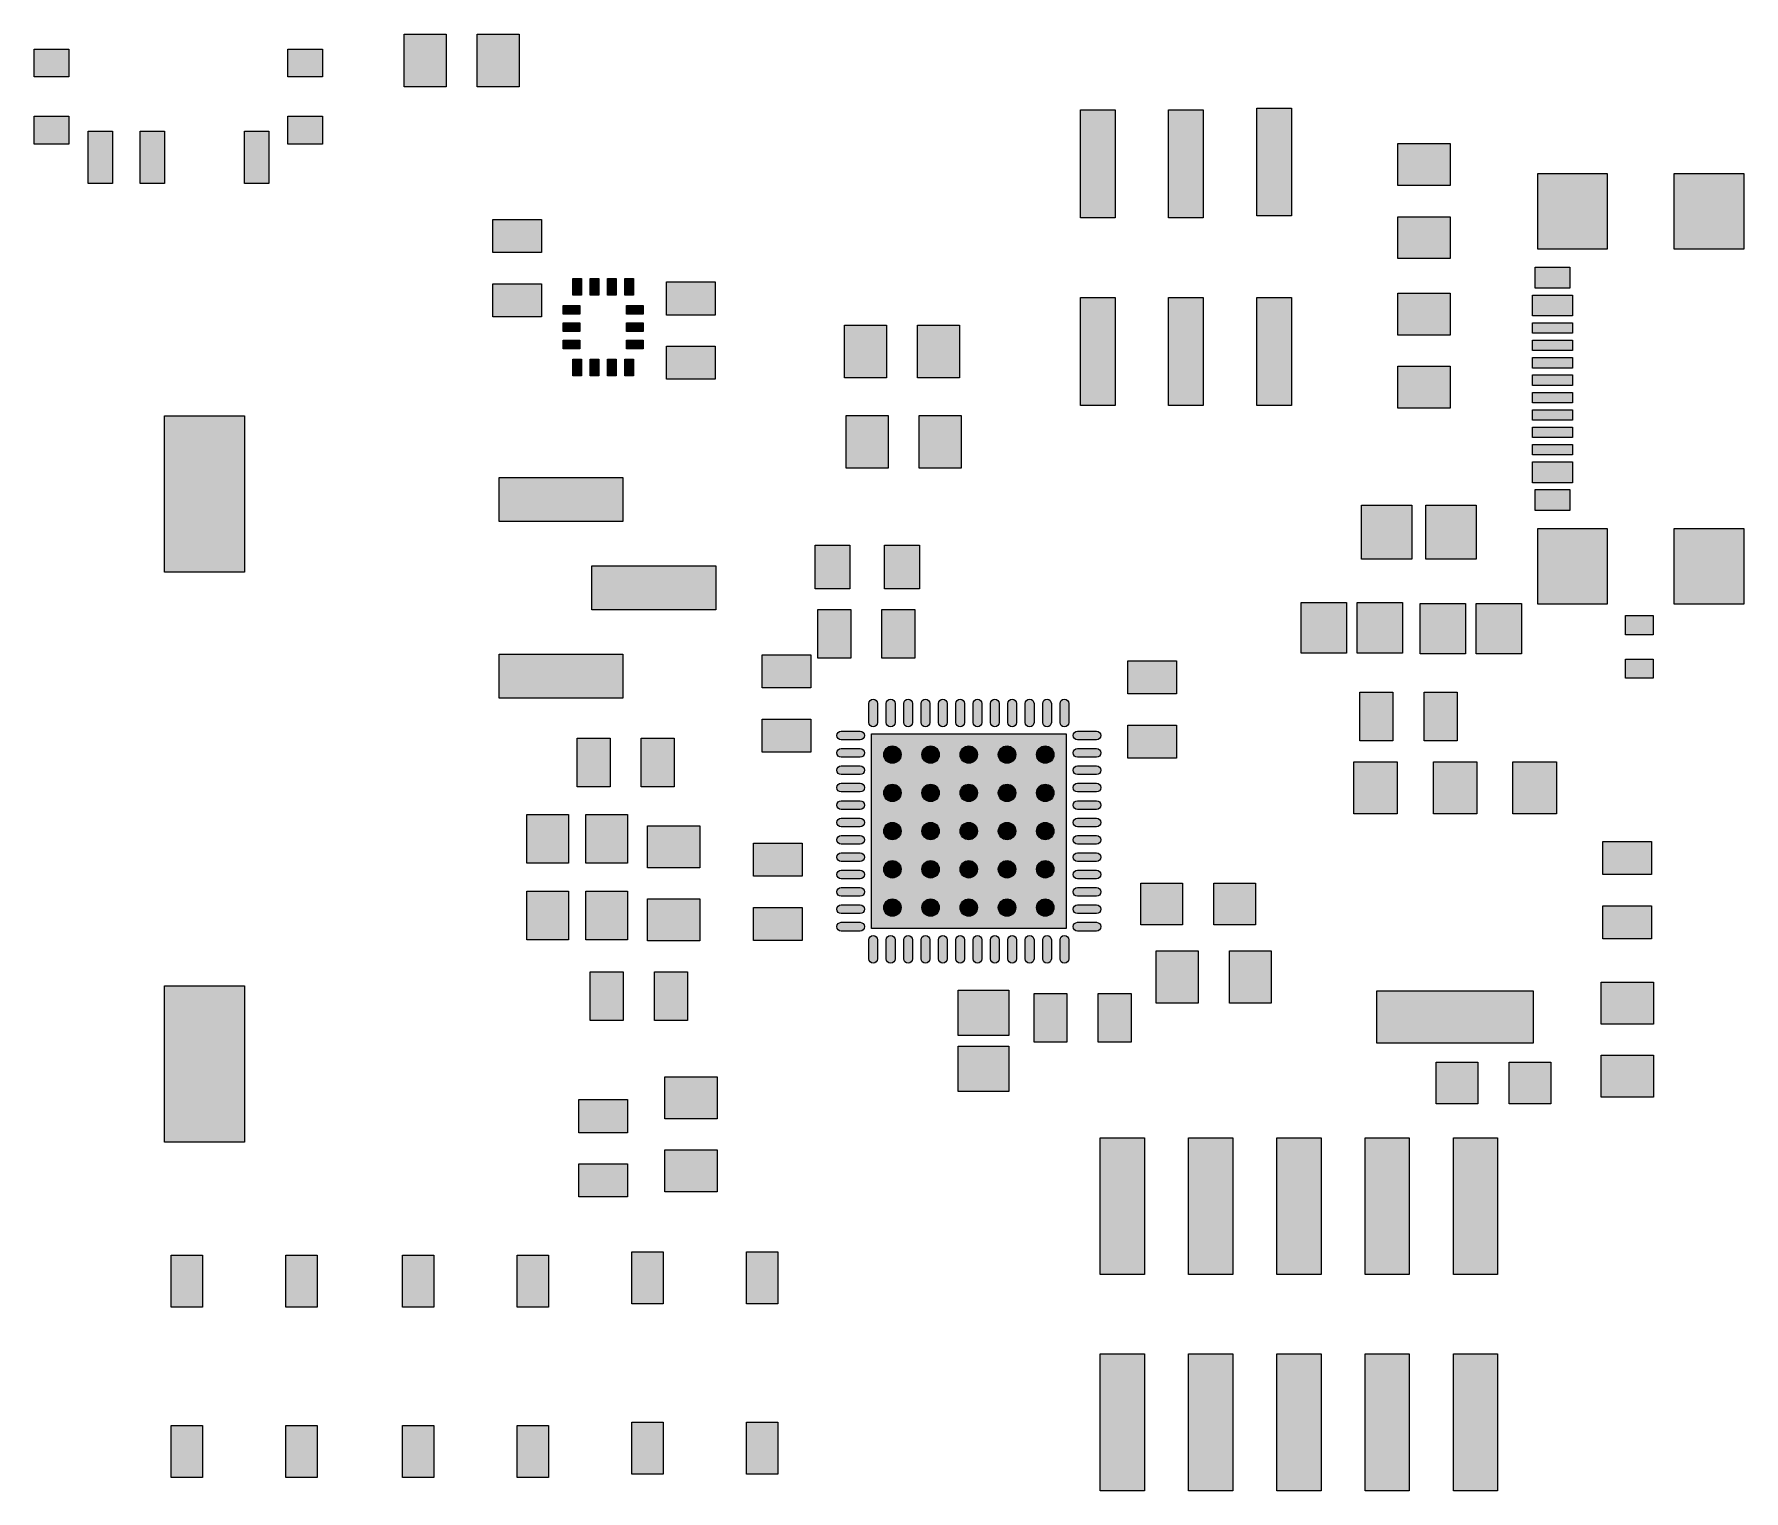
# Model space of a CAD drawing. Header units: millimetres. Extents: x 330.5 to 347.8, y 183.3 to 198.
import ezdxf

# ---------------------------------------------------------------- set-up
doc = ezdxf.new("R2010")
doc.units = ezdxf.units.MM
doc.header["$MEASUREMENT"] = 0
doc.layers.get('0').update_dxf_attribs({"lineweight": 0})

msp = doc.modelspace()

# ---------------------------------------------------------------- hatches: boundary and pattern name
at = {"true_color": 0x000000, "transparency": 33554687}
for points in [[(330.831, 197.605), (330.479, 197.605), (330.479, 197.887), (330.831, 197.887)], [(333.407, 197.605), (333.054, 197.605), (333.054, 197.887), (333.407, 197.887)], [(334.66, 197.506), (334.234, 197.506), (334.234, 198.039), (334.66, 198.039)], [(335.401, 197.506), (334.976, 197.506), (334.976, 198.039), (335.401, 198.039)], [(330.831, 196.924), (330.479, 196.924), (330.479, 197.206), (330.831, 197.206)], [(333.407, 196.924), (333.054, 196.924), (333.054, 197.206), (333.407, 197.206)], [(341.453, 196.176), (341.101, 196.176), (341.101, 197.27), (341.453, 197.27)], [(342.349, 196.176), (341.997, 196.176), (341.997, 197.27), (342.349, 197.27)], [(343.246, 196.194), (342.893, 196.194), (342.893, 197.287), (343.246, 197.287)], [(331.272, 196.524), (331.025, 196.524), (331.025, 197.053), (331.272, 197.053)], [(331.801, 196.524), (331.554, 196.524), (331.554, 197.053), (331.801, 197.053)], [(332.86, 196.524), (332.613, 196.524), (332.613, 197.053), (332.86, 197.053)], [(344.324, 196.502), (344.324, 196.928), (344.856, 196.928), (344.856, 196.502)], [(345.745, 195.857), (345.745, 196.626), (346.451, 196.626), (346.451, 195.857)], [(347.131, 195.857), (347.131, 196.626), (347.837, 196.626), (347.837, 195.857)], [(335.135, 195.823), (335.135, 196.159), (335.629, 196.159), (335.629, 195.823)], [(344.324, 195.761), (344.324, 196.186), (344.856, 196.186), (344.856, 195.761)], [(345.719, 195.462), (345.719, 195.673), (346.071, 195.673), (346.071, 195.462)], [(335.135, 195.171), (335.135, 195.506), (335.629, 195.506), (335.629, 195.171)], [(335.947, 195.391), (335.947, 195.559), (336.035, 195.559), (336.035, 195.391)], [(336.123, 195.391), (336.123, 195.559), (336.211, 195.559), (336.211, 195.391)], [(336.299, 195.391), (336.299, 195.559), (336.388, 195.559), (336.388, 195.391)], [(336.476, 195.391), (336.476, 195.559), (336.564, 195.559), (336.564, 195.391)], [(336.899, 195.188), (336.899, 195.524), (337.393, 195.524), (337.393, 195.188)], [(335.85, 195.197), (335.85, 195.285), (336.017, 195.285), (336.017, 195.197)], [(336.493, 195.197), (336.493, 195.285), (336.661, 195.285), (336.661, 195.197)], [(341.453, 194.271), (341.101, 194.271), (341.101, 195.365), (341.453, 195.365)], [(342.349, 194.271), (341.997, 194.271), (341.997, 195.365), (342.349, 195.365)], [(343.246, 194.271), (342.893, 194.271), (342.893, 195.365), (343.246, 195.365)], [(344.856, 195.41), (344.856, 194.985), (344.324, 194.985), (344.324, 195.41)], [(345.692, 195.18), (345.692, 195.391), (346.098, 195.391), (346.098, 195.18)], [(335.85, 195.021), (335.85, 195.109), (336.017, 195.109), (336.017, 195.021)], [(336.493, 195.021), (336.493, 195.109), (336.661, 195.109), (336.661, 195.021)], [(345.692, 195.003), (345.692, 195.109), (346.098, 195.109), (346.098, 195.003)], [(339.131, 194.552), (338.706, 194.552), (338.706, 195.084), (339.131, 195.084)], [(339.873, 194.552), (339.447, 194.552), (339.447, 195.084), (339.873, 195.084)], [(335.85, 194.844), (335.85, 194.933), (336.017, 194.933), (336.017, 194.844)], [(336.493, 194.844), (336.493, 194.933), (336.661, 194.933), (336.661, 194.844)], [(336.899, 194.536), (336.899, 194.871), (337.393, 194.871), (337.393, 194.536)], [(345.692, 194.827), (345.692, 194.933), (346.098, 194.933), (346.098, 194.827)], [(335.947, 194.571), (335.947, 194.739), (336.035, 194.739), (336.035, 194.571)], [(336.123, 194.571), (336.123, 194.739), (336.211, 194.739), (336.211, 194.571)], [(336.299, 194.571), (336.299, 194.739), (336.388, 194.739), (336.388, 194.571)], [(336.476, 194.571), (336.476, 194.739), (336.564, 194.739), (336.564, 194.571)], [(344.856, 194.669), (344.856, 194.243), (344.324, 194.243), (344.324, 194.669)], [(345.692, 194.65), (345.692, 194.756), (346.098, 194.756), (346.098, 194.65)], [(345.692, 194.474), (345.692, 194.58), (346.098, 194.58), (346.098, 194.474)], [(345.692, 194.298), (345.692, 194.403), (346.098, 194.403), (346.098, 194.298)], [(332.613, 192.578), (331.801, 192.578), (331.801, 194.165), (332.613, 194.165)], [(339.149, 193.635), (338.723, 193.635), (338.723, 194.167), (339.149, 194.167)], [(339.89, 193.635), (339.465, 193.635), (339.465, 194.167), (339.89, 194.167)], [(345.692, 194.121), (345.692, 194.227), (346.098, 194.227), (346.098, 194.121)], [(345.692, 193.945), (345.692, 194.051), (346.098, 194.051), (346.098, 193.945)], [(345.692, 193.768), (345.692, 193.874), (346.098, 193.874), (346.098, 193.768)], [(345.692, 193.486), (345.692, 193.698), (346.098, 193.698), (346.098, 193.486)], [(335.2, 193.091), (335.2, 193.539), (336.456, 193.539), (336.456, 193.091)], [(345.719, 193.204), (345.719, 193.416), (346.071, 193.416), (346.071, 193.204)], [(344.467, 192.709), (343.954, 192.709), (343.954, 193.258), (344.467, 193.258)], [(345.12, 192.709), (344.607, 192.709), (344.607, 193.258), (345.12, 193.258)], [(345.745, 192.252), (345.745, 193.021), (346.451, 193.021), (346.451, 192.252)], [(347.131, 192.252), (347.131, 193.021), (347.837, 193.021), (347.837, 192.252)], [(338.407, 192.851), (338.76, 192.851), (338.76, 192.41), (338.407, 192.41)], [(339.113, 192.851), (339.466, 192.851), (339.466, 192.41), (339.113, 192.41)], [(336.142, 192.195), (336.142, 192.643), (337.398, 192.643), (337.398, 192.195)], [(338.434, 192.199), (338.769, 192.199), (338.769, 191.705), (338.434, 191.705)], [(339.086, 192.199), (339.421, 192.199), (339.421, 191.705), (339.086, 191.705)], [(343.803, 191.757), (343.343, 191.757), (343.343, 192.27), (343.803, 192.27)], [(344.372, 191.757), (343.912, 191.757), (343.912, 192.27), (344.372, 192.27)], [(344.551, 192.261), (345.012, 192.261), (345.012, 191.748), (344.551, 191.748)], [(345.12, 192.261), (345.58, 192.261), (345.58, 191.748), (345.12, 191.748)], [(346.918, 192.137), (346.918, 191.943), (346.636, 191.943), (346.636, 192.137)], [(335.2, 191.299), (335.2, 191.747), (336.456, 191.747), (336.456, 191.299)], [(337.869, 191.405), (337.869, 191.74), (338.363, 191.74), (338.363, 191.405)], [(342.076, 191.678), (342.076, 191.343), (341.582, 191.343), (341.582, 191.678)], [(346.918, 191.696), (346.918, 191.502), (346.636, 191.502), (346.636, 191.696)], [(343.937, 191.361), (344.272, 191.361), (344.272, 190.867), (343.937, 190.867)], [(344.59, 191.361), (344.925, 191.361), (344.925, 190.867), (344.59, 190.867)], [(337.869, 190.752), (337.869, 191.087), (338.363, 191.087), (338.363, 190.752)], [(342.076, 191.026), (342.076, 190.691), (341.582, 190.691), (341.582, 191.026)], [(336.326, 190.399), (335.991, 190.399), (335.991, 190.893), (336.326, 190.893)], [(336.978, 190.399), (336.643, 190.399), (336.643, 190.893), (336.978, 190.893)], [(338.98, 190.937), (340.956, 190.937), (340.956, 188.962), (338.98, 188.962)], [(344.318, 190.653), (344.318, 190.124), (343.877, 190.124), (343.877, 190.653)], [(345.126, 190.653), (345.126, 190.124), (344.685, 190.124), (344.685, 190.653)], [(345.934, 190.653), (345.934, 190.124), (345.493, 190.124), (345.493, 190.653)], [(335.902, 190.117), (335.902, 189.623), (335.479, 189.623), (335.479, 190.117)], [(336.502, 190.117), (336.502, 189.623), (336.079, 189.623), (336.079, 190.117)], [(336.704, 189.578), (336.704, 190.004), (337.236, 190.004), (337.236, 189.578)], [(337.781, 189.491), (337.781, 189.826), (338.275, 189.826), (338.275, 189.491)], [(346.406, 189.508), (346.406, 189.844), (346.9, 189.844), (346.9, 189.508)], [(341.714, 189.421), (342.138, 189.421), (342.138, 188.997), (341.714, 188.997)], [(342.879, 188.997), (342.455, 188.997), (342.455, 189.421), (342.879, 189.421)], [(335.902, 189.341), (335.902, 188.847), (335.479, 188.847), (335.479, 189.341)], [(336.502, 189.341), (336.502, 188.847), (336.079, 188.847), (336.079, 189.341)], [(336.704, 188.837), (336.704, 189.263), (337.236, 189.263), (337.236, 188.837)], [(337.781, 188.838), (337.781, 189.174), (338.275, 189.174), (338.275, 188.838)], [(346.406, 188.856), (346.406, 189.191), (346.9, 189.191), (346.9, 188.856)], [(342.298, 188.202), (341.872, 188.202), (341.872, 188.734), (342.298, 188.734)], [(343.039, 188.202), (342.614, 188.202), (342.614, 188.734), (343.039, 188.734)], [(336.458, 188.027), (336.123, 188.027), (336.123, 188.521), (336.458, 188.521)], [(337.111, 188.027), (336.776, 188.027), (336.776, 188.521), (337.111, 188.521)], [(332.613, 186.792), (331.801, 186.792), (331.801, 188.38), (332.613, 188.38)], [(346.387, 187.991), (346.387, 188.416), (346.919, 188.416), (346.919, 187.991)], [(340.375, 188.337), (340.375, 187.876), (339.861, 187.876), (339.861, 188.337)], [(340.965, 187.807), (340.63, 187.807), (340.63, 188.3), (340.965, 188.3)], [(341.617, 187.807), (341.282, 187.807), (341.282, 188.3), (341.617, 188.3)], [(345.699, 188.329), (345.699, 187.799), (344.112, 187.799), (344.112, 188.329)], [(340.375, 187.768), (340.375, 187.308), (339.861, 187.308), (339.861, 187.768)], [(346.387, 187.249), (346.387, 187.675), (346.919, 187.675), (346.919, 187.249)], [(344.713, 187.604), (345.136, 187.604), (345.136, 187.18), (344.713, 187.18)], [(345.454, 187.604), (345.877, 187.604), (345.877, 187.18), (345.454, 187.18)], [(336.88, 187.03), (336.88, 187.455), (337.412, 187.455), (337.412, 187.03)], [(336.502, 187.224), (336.502, 186.889), (336.008, 186.889), (336.008, 187.224)], [(341.752, 186.838), (341.752, 185.448), (341.303, 185.448), (341.303, 186.838)], [(342.648, 186.838), (342.648, 185.448), (342.2, 185.448), (342.2, 186.838)], [(343.544, 186.838), (343.544, 185.448), (343.096, 185.448), (343.096, 186.838)], [(344.44, 186.838), (344.44, 185.448), (343.992, 185.448), (343.992, 186.838)], [(345.336, 186.838), (345.336, 185.448), (344.888, 185.448), (344.888, 186.838)], [(336.88, 186.288), (336.88, 186.714), (337.412, 186.714), (337.412, 186.288)], [(336.502, 186.572), (336.502, 186.237), (336.008, 186.237), (336.008, 186.572)], [(332.186, 185.646), (332.186, 185.117), (331.868, 185.117), (331.868, 185.646)], [(333.35, 185.646), (333.35, 185.117), (333.033, 185.117), (333.033, 185.646)], [(334.535, 185.646), (334.535, 185.117), (334.218, 185.117), (334.218, 185.646)], [(335.7, 185.646), (335.7, 185.117), (335.382, 185.117), (335.382, 185.646)], [(336.864, 185.681), (336.864, 185.152), (336.546, 185.152), (336.546, 185.681)], [(338.028, 185.681), (338.028, 185.152), (337.71, 185.152), (337.71, 185.681)], [(341.752, 184.644), (341.752, 183.254), (341.303, 183.254), (341.303, 184.644)], [(342.648, 184.644), (342.648, 183.254), (342.2, 183.254), (342.2, 184.644)], [(343.544, 184.644), (343.544, 183.254), (343.096, 183.254), (343.096, 184.644)], [(344.44, 184.644), (344.44, 183.254), (343.992, 183.254), (343.992, 184.644)], [(345.336, 184.644), (345.336, 183.254), (344.888, 183.254), (344.888, 184.644)], [(332.186, 183.917), (332.186, 183.388), (331.868, 183.388), (331.868, 183.917)], [(333.35, 183.917), (333.35, 183.388), (333.033, 183.388), (333.033, 183.917)], [(334.535, 183.917), (334.535, 183.388), (334.218, 183.388), (334.218, 183.917)], [(335.7, 183.917), (335.7, 183.388), (335.382, 183.388), (335.382, 183.917)], [(336.864, 183.952), (336.864, 183.423), (336.546, 183.423), (336.546, 183.952)], [(338.028, 183.952), (338.028, 183.423), (337.71, 183.423), (337.71, 183.952)]]:
    msp.add_hatch(color=18, dxfattribs=at).paths.add_polyline_path(points)
h = msp.add_hatch(color=18, dxfattribs=at)
edge = h.paths.add_edge_path()
edge.add_spline(control_points=[(338.954, 191.052), (338.954, 191.028), (338.974, 191.008), (338.998, 191.008), (339.022, 191.008), (339.042, 191.028), (339.042, 191.052), (339.042, 191.052), (339.042, 191.246), (339.042, 191.246), (339.042, 191.27), (339.022, 191.29), (338.998, 191.29), (338.974, 191.29), (338.954, 191.27), (338.954, 191.246), (338.954, 191.246), (338.954, 191.052), (338.954, 191.052)], knot_values=[0, 0, 0, 0, 1, 1, 1, 2, 2, 2, 3, 3, 3, 4, 4, 4, 5, 5, 5, 6, 6, 6, 6], degree=3, periodic=0)
h = msp.add_hatch(color=18, dxfattribs=at)
edge = h.paths.add_edge_path()
edge.add_spline(control_points=[(339.13, 191.052), (339.13, 191.028), (339.15, 191.008), (339.174, 191.008), (339.199, 191.008), (339.219, 191.028), (339.219, 191.052), (339.219, 191.052), (339.219, 191.246), (339.219, 191.246), (339.219, 191.27), (339.199, 191.29), (339.174, 191.29), (339.15, 191.29), (339.13, 191.27), (339.13, 191.246), (339.13, 191.246), (339.13, 191.052), (339.13, 191.052)], knot_values=[0, 0, 0, 0, 1, 1, 1, 2, 2, 2, 3, 3, 3, 4, 4, 4, 5, 5, 5, 6, 6, 6, 6], degree=3, periodic=0)
h = msp.add_hatch(color=18, dxfattribs=at)
edge = h.paths.add_edge_path()
edge.add_spline(control_points=[(339.307, 191.052), (339.307, 191.028), (339.327, 191.008), (339.351, 191.008), (339.375, 191.008), (339.395, 191.028), (339.395, 191.052), (339.395, 191.052), (339.395, 191.246), (339.395, 191.246), (339.395, 191.27), (339.375, 191.29), (339.351, 191.29), (339.327, 191.29), (339.307, 191.27), (339.307, 191.246), (339.307, 191.246), (339.307, 191.052), (339.307, 191.052)], knot_values=[0, 0, 0, 0, 1, 1, 1, 2, 2, 2, 3, 3, 3, 4, 4, 4, 5, 5, 5, 6, 6, 6, 6], degree=3, periodic=0)
h = msp.add_hatch(color=18, dxfattribs=at)
edge = h.paths.add_edge_path()
edge.add_spline(control_points=[(339.483, 191.052), (339.483, 191.028), (339.503, 191.008), (339.527, 191.008), (339.552, 191.008), (339.571, 191.028), (339.571, 191.052), (339.571, 191.052), (339.571, 191.246), (339.571, 191.246), (339.571, 191.27), (339.552, 191.29), (339.527, 191.29), (339.503, 191.29), (339.483, 191.27), (339.483, 191.246), (339.483, 191.246), (339.483, 191.052), (339.483, 191.052)], knot_values=[0, 0, 0, 0, 1, 1, 1, 2, 2, 2, 3, 3, 3, 4, 4, 4, 5, 5, 5, 6, 6, 6, 6], degree=3, periodic=0)
h = msp.add_hatch(color=18, dxfattribs=at)
edge = h.paths.add_edge_path()
edge.add_spline(control_points=[(339.66, 191.052), (339.66, 191.028), (339.679, 191.008), (339.704, 191.008), (339.728, 191.008), (339.748, 191.028), (339.748, 191.052), (339.748, 191.052), (339.748, 191.246), (339.748, 191.246), (339.748, 191.27), (339.728, 191.29), (339.704, 191.29), (339.679, 191.29), (339.66, 191.27), (339.66, 191.246), (339.66, 191.246), (339.66, 191.052), (339.66, 191.052)], knot_values=[0, 0, 0, 0, 1, 1, 1, 2, 2, 2, 3, 3, 3, 4, 4, 4, 5, 5, 5, 6, 6, 6, 6], degree=3, periodic=0)
h = msp.add_hatch(color=18, dxfattribs=at)
edge = h.paths.add_edge_path()
edge.add_spline(control_points=[(339.836, 191.052), (339.836, 191.028), (339.856, 191.008), (339.88, 191.008), (339.904, 191.008), (339.924, 191.028), (339.924, 191.052), (339.924, 191.052), (339.924, 191.246), (339.924, 191.246), (339.924, 191.27), (339.904, 191.29), (339.88, 191.29), (339.856, 191.29), (339.836, 191.27), (339.836, 191.246), (339.836, 191.246), (339.836, 191.052), (339.836, 191.052)], knot_values=[0, 0, 0, 0, 1, 1, 1, 2, 2, 2, 3, 3, 3, 4, 4, 4, 5, 5, 5, 6, 6, 6, 6], degree=3, periodic=0)
h = msp.add_hatch(color=18, dxfattribs=at)
edge = h.paths.add_edge_path()
edge.add_spline(control_points=[(340.012, 191.052), (340.012, 191.028), (340.032, 191.008), (340.056, 191.008), (340.081, 191.008), (340.101, 191.028), (340.101, 191.052), (340.101, 191.052), (340.101, 191.246), (340.101, 191.246), (340.101, 191.27), (340.081, 191.29), (340.056, 191.29), (340.032, 191.29), (340.012, 191.27), (340.012, 191.246), (340.012, 191.246), (340.012, 191.052), (340.012, 191.052)], knot_values=[0, 0, 0, 0, 1, 1, 1, 2, 2, 2, 3, 3, 3, 4, 4, 4, 5, 5, 5, 6, 6, 6, 6], degree=3, periodic=0)
h = msp.add_hatch(color=18, dxfattribs=at)
edge = h.paths.add_edge_path()
edge.add_spline(control_points=[(340.189, 191.052), (340.189, 191.028), (340.208, 191.008), (340.233, 191.008), (340.257, 191.008), (340.277, 191.028), (340.277, 191.052), (340.277, 191.052), (340.277, 191.246), (340.277, 191.246), (340.277, 191.27), (340.257, 191.29), (340.233, 191.29), (340.208, 191.29), (340.189, 191.27), (340.189, 191.246), (340.189, 191.246), (340.189, 191.052), (340.189, 191.052)], knot_values=[0, 0, 0, 0, 1, 1, 1, 2, 2, 2, 3, 3, 3, 4, 4, 4, 5, 5, 5, 6, 6, 6, 6], degree=3, periodic=0)
h = msp.add_hatch(color=18, dxfattribs=at)
edge = h.paths.add_edge_path()
edge.add_spline(control_points=[(340.365, 191.052), (340.365, 191.028), (340.385, 191.008), (340.409, 191.008), (340.434, 191.008), (340.453, 191.028), (340.453, 191.052), (340.453, 191.052), (340.453, 191.246), (340.453, 191.246), (340.453, 191.27), (340.434, 191.29), (340.409, 191.29), (340.385, 191.29), (340.365, 191.27), (340.365, 191.246), (340.365, 191.246), (340.365, 191.052), (340.365, 191.052)], knot_values=[0, 0, 0, 0, 1, 1, 1, 2, 2, 2, 3, 3, 3, 4, 4, 4, 5, 5, 5, 6, 6, 6, 6], degree=3, periodic=0)
h = msp.add_hatch(color=18, dxfattribs=at)
edge = h.paths.add_edge_path()
edge.add_spline(control_points=[(340.541, 191.052), (340.541, 191.028), (340.561, 191.008), (340.586, 191.008), (340.61, 191.008), (340.63, 191.028), (340.63, 191.052), (340.63, 191.052), (340.63, 191.246), (340.63, 191.246), (340.63, 191.27), (340.61, 191.29), (340.586, 191.29), (340.561, 191.29), (340.541, 191.27), (340.541, 191.246), (340.541, 191.246), (340.541, 191.052), (340.541, 191.052)], knot_values=[0, 0, 0, 0, 1, 1, 1, 2, 2, 2, 3, 3, 3, 4, 4, 4, 5, 5, 5, 6, 6, 6, 6], degree=3, periodic=0)
h = msp.add_hatch(color=18, dxfattribs=at)
edge = h.paths.add_edge_path()
edge.add_spline(control_points=[(340.718, 191.052), (340.718, 191.028), (340.738, 191.008), (340.762, 191.008), (340.786, 191.008), (340.806, 191.028), (340.806, 191.052), (340.806, 191.052), (340.806, 191.246), (340.806, 191.246), (340.806, 191.27), (340.786, 191.29), (340.762, 191.29), (340.738, 191.29), (340.718, 191.27), (340.718, 191.246), (340.718, 191.246), (340.718, 191.052), (340.718, 191.052)], knot_values=[0, 0, 0, 0, 1, 1, 1, 2, 2, 2, 3, 3, 3, 4, 4, 4, 5, 5, 5, 6, 6, 6, 6], degree=3, periodic=0)
h = msp.add_hatch(color=18, dxfattribs=at)
edge = h.paths.add_edge_path()
edge.add_spline(control_points=[(340.894, 191.052), (340.894, 191.028), (340.914, 191.008), (340.938, 191.008), (340.963, 191.008), (340.982, 191.028), (340.982, 191.052), (340.982, 191.052), (340.982, 191.246), (340.982, 191.246), (340.982, 191.27), (340.963, 191.29), (340.938, 191.29), (340.914, 191.29), (340.894, 191.27), (340.894, 191.246), (340.894, 191.246), (340.894, 191.052), (340.894, 191.052)], knot_values=[0, 0, 0, 0, 1, 1, 1, 2, 2, 2, 3, 3, 3, 4, 4, 4, 5, 5, 5, 6, 6, 6, 6], degree=3, periodic=0)
h = msp.add_hatch(color=18, dxfattribs=at)
edge = h.paths.add_edge_path()
edge.add_spline(control_points=[(338.866, 190.876), (338.89, 190.876), (338.91, 190.895), (338.91, 190.92), (338.91, 190.944), (338.89, 190.964), (338.866, 190.964), (338.866, 190.964), (338.672, 190.964), (338.672, 190.964), (338.647, 190.964), (338.628, 190.944), (338.628, 190.92), (338.628, 190.895), (338.647, 190.876), (338.672, 190.876), (338.672, 190.876), (338.866, 190.876), (338.866, 190.876)], knot_values=[0, 0, 0, 0, 1, 1, 1, 2, 2, 2, 3, 3, 3, 4, 4, 4, 5, 5, 5, 6, 6, 6, 6], degree=3, periodic=0)
h = msp.add_hatch(color=18, dxfattribs=at)
edge = h.paths.add_edge_path()
edge.add_spline(control_points=[(341.265, 190.876), (341.289, 190.876), (341.309, 190.895), (341.309, 190.92), (341.309, 190.944), (341.289, 190.964), (341.265, 190.964), (341.265, 190.964), (341.071, 190.964), (341.071, 190.964), (341.046, 190.964), (341.027, 190.944), (341.027, 190.92), (341.027, 190.895), (341.046, 190.876), (341.071, 190.876), (341.071, 190.876), (341.265, 190.876), (341.265, 190.876)], knot_values=[0, 0, 0, 0, 1, 1, 1, 2, 2, 2, 3, 3, 3, 4, 4, 4, 5, 5, 5, 6, 6, 6, 6], degree=3, periodic=0)
h = msp.add_hatch(color=18, dxfattribs=at)
edge = h.paths.add_edge_path()
edge.add_spline(control_points=[(338.866, 190.699), (338.89, 190.699), (338.91, 190.719), (338.91, 190.743), (338.91, 190.768), (338.89, 190.788), (338.866, 190.788), (338.866, 190.788), (338.672, 190.788), (338.672, 190.788), (338.647, 190.788), (338.628, 190.768), (338.628, 190.743), (338.628, 190.719), (338.647, 190.699), (338.672, 190.699), (338.672, 190.699), (338.866, 190.699), (338.866, 190.699)], knot_values=[0, 0, 0, 0, 1, 1, 1, 2, 2, 2, 3, 3, 3, 4, 4, 4, 5, 5, 5, 6, 6, 6, 6], degree=3, periodic=0)
h = msp.add_hatch(color=18, dxfattribs=at)
edge = h.paths.add_edge_path()
edge.add_arc((339.192, 190.726), 0.0882, 0, 360)
h = msp.add_hatch(color=18, dxfattribs=at)
edge = h.paths.add_edge_path()
edge.add_arc((339.58, 190.726), 0.0882, 0, 360)
h = msp.add_hatch(color=18, dxfattribs=at)
edge = h.paths.add_edge_path()
edge.add_arc((339.968, 190.726), 0.0882, 0, 360)
h = msp.add_hatch(color=18, dxfattribs=at)
edge = h.paths.add_edge_path()
edge.add_arc((340.356, 190.726), 0.0882, 0, 360)
h = msp.add_hatch(color=18, dxfattribs=at)
edge = h.paths.add_edge_path()
edge.add_arc((340.744, 190.726), 0.0882, 0, 360)
h = msp.add_hatch(color=18, dxfattribs=at)
edge = h.paths.add_edge_path()
edge.add_spline(control_points=[(341.265, 190.699), (341.289, 190.699), (341.309, 190.719), (341.309, 190.743), (341.309, 190.768), (341.289, 190.788), (341.265, 190.788), (341.265, 190.788), (341.071, 190.788), (341.071, 190.788), (341.046, 190.788), (341.027, 190.768), (341.027, 190.743), (341.027, 190.719), (341.046, 190.699), (341.071, 190.699), (341.071, 190.699), (341.265, 190.699), (341.265, 190.699)], knot_values=[0, 0, 0, 0, 1, 1, 1, 2, 2, 2, 3, 3, 3, 4, 4, 4, 5, 5, 5, 6, 6, 6, 6], degree=3, periodic=0)
h = msp.add_hatch(color=18, dxfattribs=at)
edge = h.paths.add_edge_path()
edge.add_spline(control_points=[(338.866, 190.523), (338.89, 190.523), (338.91, 190.543), (338.91, 190.567), (338.91, 190.591), (338.89, 190.611), (338.866, 190.611), (338.866, 190.611), (338.672, 190.611), (338.672, 190.611), (338.647, 190.611), (338.628, 190.591), (338.628, 190.567), (338.628, 190.543), (338.647, 190.523), (338.672, 190.523), (338.672, 190.523), (338.866, 190.523), (338.866, 190.523)], knot_values=[0, 0, 0, 0, 1, 1, 1, 2, 2, 2, 3, 3, 3, 4, 4, 4, 5, 5, 5, 6, 6, 6, 6], degree=3, periodic=0)
h = msp.add_hatch(color=18, dxfattribs=at)
edge = h.paths.add_edge_path()
edge.add_arc((339.192, 190.726), 0.0353, 0, 360)
h = msp.add_hatch(color=18, dxfattribs=at)
edge = h.paths.add_edge_path()
edge.add_arc((339.58, 190.726), 0.0353, 0, 360)
h = msp.add_hatch(color=18, dxfattribs=at)
edge = h.paths.add_edge_path()
edge.add_arc((339.968, 190.726), 0.0353, 0, 360)
h = msp.add_hatch(color=18, dxfattribs=at)
edge = h.paths.add_edge_path()
edge.add_arc((340.356, 190.726), 0.0353, 0, 360)
h = msp.add_hatch(color=18, dxfattribs=at)
edge = h.paths.add_edge_path()
edge.add_arc((340.744, 190.726), 0.0353, 0, 360)
h = msp.add_hatch(color=18, dxfattribs=at)
edge = h.paths.add_edge_path()
edge.add_spline(control_points=[(341.265, 190.523), (341.289, 190.523), (341.309, 190.543), (341.309, 190.567), (341.309, 190.591), (341.289, 190.611), (341.265, 190.611), (341.265, 190.611), (341.071, 190.611), (341.071, 190.611), (341.046, 190.611), (341.027, 190.591), (341.027, 190.567), (341.027, 190.543), (341.046, 190.523), (341.071, 190.523), (341.071, 190.523), (341.265, 190.523), (341.265, 190.523)], knot_values=[0, 0, 0, 0, 1, 1, 1, 2, 2, 2, 3, 3, 3, 4, 4, 4, 5, 5, 5, 6, 6, 6, 6], degree=3, periodic=0)
h = msp.add_hatch(color=18, dxfattribs=at)
edge = h.paths.add_edge_path()
edge.add_spline(control_points=[(338.866, 190.347), (338.89, 190.347), (338.91, 190.366), (338.91, 190.391), (338.91, 190.415), (338.89, 190.435), (338.866, 190.435), (338.866, 190.435), (338.672, 190.435), (338.672, 190.435), (338.647, 190.435), (338.628, 190.415), (338.628, 190.391), (338.628, 190.366), (338.647, 190.347), (338.672, 190.347), (338.672, 190.347), (338.866, 190.347), (338.866, 190.347)], knot_values=[0, 0, 0, 0, 1, 1, 1, 2, 2, 2, 3, 3, 3, 4, 4, 4, 5, 5, 5, 6, 6, 6, 6], degree=3, periodic=0)
h = msp.add_hatch(color=18, dxfattribs=at)
edge = h.paths.add_edge_path()
edge.add_arc((339.192, 190.338), 0.0882, 0, 360)
h = msp.add_hatch(color=18, dxfattribs=at)
edge = h.paths.add_edge_path()
edge.add_arc((339.58, 190.338), 0.0882, 0, 360)
h = msp.add_hatch(color=18, dxfattribs=at)
edge = h.paths.add_edge_path()
edge.add_arc((339.968, 190.338), 0.0882, 0, 360)
h = msp.add_hatch(color=18, dxfattribs=at)
edge = h.paths.add_edge_path()
edge.add_arc((340.356, 190.338), 0.0882, 0, 360)
h = msp.add_hatch(color=18, dxfattribs=at)
edge = h.paths.add_edge_path()
edge.add_arc((340.744, 190.338), 0.0882, 0, 360)
h = msp.add_hatch(color=18, dxfattribs=at)
edge = h.paths.add_edge_path()
edge.add_spline(control_points=[(341.265, 190.347), (341.289, 190.347), (341.309, 190.366), (341.309, 190.391), (341.309, 190.415), (341.289, 190.435), (341.265, 190.435), (341.265, 190.435), (341.071, 190.435), (341.071, 190.435), (341.046, 190.435), (341.027, 190.415), (341.027, 190.391), (341.027, 190.366), (341.046, 190.347), (341.071, 190.347), (341.071, 190.347), (341.265, 190.347), (341.265, 190.347)], knot_values=[0, 0, 0, 0, 1, 1, 1, 2, 2, 2, 3, 3, 3, 4, 4, 4, 5, 5, 5, 6, 6, 6, 6], degree=3, periodic=0)
h = msp.add_hatch(color=18, dxfattribs=at)
edge = h.paths.add_edge_path()
edge.add_spline(control_points=[(338.866, 190.17), (338.89, 190.17), (338.91, 190.19), (338.91, 190.214), (338.91, 190.239), (338.89, 190.258), (338.866, 190.258), (338.866, 190.258), (338.672, 190.258), (338.672, 190.258), (338.647, 190.258), (338.628, 190.239), (338.628, 190.214), (338.628, 190.19), (338.647, 190.17), (338.672, 190.17), (338.672, 190.17), (338.866, 190.17), (338.866, 190.17)], knot_values=[0, 0, 0, 0, 1, 1, 1, 2, 2, 2, 3, 3, 3, 4, 4, 4, 5, 5, 5, 6, 6, 6, 6], degree=3, periodic=0)
h = msp.add_hatch(color=18, dxfattribs=at)
edge = h.paths.add_edge_path()
edge.add_arc((339.192, 190.338), 0.0353, 0, 360)
h = msp.add_hatch(color=18, dxfattribs=at)
edge = h.paths.add_edge_path()
edge.add_arc((339.58, 190.338), 0.0353, 0, 360)
h = msp.add_hatch(color=18, dxfattribs=at)
edge = h.paths.add_edge_path()
edge.add_arc((339.968, 190.338), 0.0353, 0, 360)
h = msp.add_hatch(color=18, dxfattribs=at)
edge = h.paths.add_edge_path()
edge.add_arc((340.356, 190.338), 0.0353, 0, 360)
h = msp.add_hatch(color=18, dxfattribs=at)
edge = h.paths.add_edge_path()
edge.add_arc((340.744, 190.338), 0.0353, 0, 360)
h = msp.add_hatch(color=18, dxfattribs=at)
edge = h.paths.add_edge_path()
edge.add_spline(control_points=[(341.265, 190.17), (341.289, 190.17), (341.309, 190.19), (341.309, 190.214), (341.309, 190.239), (341.289, 190.258), (341.265, 190.258), (341.265, 190.258), (341.071, 190.258), (341.071, 190.258), (341.046, 190.258), (341.027, 190.239), (341.027, 190.214), (341.027, 190.19), (341.046, 190.17), (341.071, 190.17), (341.071, 190.17), (341.265, 190.17), (341.265, 190.17)], knot_values=[0, 0, 0, 0, 1, 1, 1, 2, 2, 2, 3, 3, 3, 4, 4, 4, 5, 5, 5, 6, 6, 6, 6], degree=3, periodic=0)
h = msp.add_hatch(color=18, dxfattribs=at)
edge = h.paths.add_edge_path()
edge.add_spline(control_points=[(338.866, 189.994), (338.89, 189.994), (338.91, 190.014), (338.91, 190.038), (338.91, 190.062), (338.89, 190.082), (338.866, 190.082), (338.866, 190.082), (338.672, 190.082), (338.672, 190.082), (338.647, 190.082), (338.628, 190.062), (338.628, 190.038), (338.628, 190.014), (338.647, 189.994), (338.672, 189.994), (338.672, 189.994), (338.866, 189.994), (338.866, 189.994)], knot_values=[0, 0, 0, 0, 1, 1, 1, 2, 2, 2, 3, 3, 3, 4, 4, 4, 5, 5, 5, 6, 6, 6, 6], degree=3, periodic=0)
h = msp.add_hatch(color=18, dxfattribs=at)
edge = h.paths.add_edge_path()
edge.add_spline(control_points=[(341.265, 189.994), (341.289, 189.994), (341.309, 190.014), (341.309, 190.038), (341.309, 190.062), (341.289, 190.082), (341.265, 190.082), (341.265, 190.082), (341.071, 190.082), (341.071, 190.082), (341.046, 190.082), (341.027, 190.062), (341.027, 190.038), (341.027, 190.014), (341.046, 189.994), (341.071, 189.994), (341.071, 189.994), (341.265, 189.994), (341.265, 189.994)], knot_values=[0, 0, 0, 0, 1, 1, 1, 2, 2, 2, 3, 3, 3, 4, 4, 4, 5, 5, 5, 6, 6, 6, 6], degree=3, periodic=0)
h = msp.add_hatch(color=18, dxfattribs=at)
edge = h.paths.add_edge_path()
edge.add_spline(control_points=[(338.866, 189.817), (338.89, 189.817), (338.91, 189.837), (338.91, 189.861), (338.91, 189.886), (338.89, 189.906), (338.866, 189.906), (338.866, 189.906), (338.672, 189.906), (338.672, 189.906), (338.647, 189.906), (338.628, 189.886), (338.628, 189.861), (338.628, 189.837), (338.647, 189.817), (338.672, 189.817), (338.672, 189.817), (338.866, 189.817), (338.866, 189.817)], knot_values=[0, 0, 0, 0, 1, 1, 1, 2, 2, 2, 3, 3, 3, 4, 4, 4, 5, 5, 5, 6, 6, 6, 6], degree=3, periodic=0)
h = msp.add_hatch(color=18, dxfattribs=at)
edge = h.paths.add_edge_path()
edge.add_arc((339.192, 189.95), 0.0882, 0, 360)
h = msp.add_hatch(color=18, dxfattribs=at)
edge = h.paths.add_edge_path()
edge.add_arc((339.192, 189.95), 0.0353, 0, 360)
h = msp.add_hatch(color=18, dxfattribs=at)
edge = h.paths.add_edge_path()
edge.add_arc((339.58, 189.95), 0.0882, 0, 360)
h = msp.add_hatch(color=18, dxfattribs=at)
edge = h.paths.add_edge_path()
edge.add_arc((339.58, 189.95), 0.0353, 0, 360)
h = msp.add_hatch(color=18, dxfattribs=at)
edge = h.paths.add_edge_path()
edge.add_arc((339.968, 189.95), 0.0882, 0, 360)
h = msp.add_hatch(color=18, dxfattribs=at)
edge = h.paths.add_edge_path()
edge.add_arc((339.968, 189.95), 0.0353, 0, 360)
h = msp.add_hatch(color=18, dxfattribs=at)
edge = h.paths.add_edge_path()
edge.add_arc((340.356, 189.95), 0.0882, 0, 360)
h = msp.add_hatch(color=18, dxfattribs=at)
edge = h.paths.add_edge_path()
edge.add_arc((340.356, 189.95), 0.0353, 0, 360)
h = msp.add_hatch(color=18, dxfattribs=at)
edge = h.paths.add_edge_path()
edge.add_arc((340.744, 189.95), 0.0882, 0, 360)
h = msp.add_hatch(color=18, dxfattribs=at)
edge = h.paths.add_edge_path()
edge.add_arc((340.744, 189.95), 0.0353, 0, 360)
h = msp.add_hatch(color=18, dxfattribs=at)
edge = h.paths.add_edge_path()
edge.add_spline(control_points=[(341.265, 189.817), (341.289, 189.817), (341.309, 189.837), (341.309, 189.861), (341.309, 189.886), (341.289, 189.906), (341.265, 189.906), (341.265, 189.906), (341.071, 189.906), (341.071, 189.906), (341.046, 189.906), (341.027, 189.886), (341.027, 189.861), (341.027, 189.837), (341.046, 189.817), (341.071, 189.817), (341.071, 189.817), (341.265, 189.817), (341.265, 189.817)], knot_values=[0, 0, 0, 0, 1, 1, 1, 2, 2, 2, 3, 3, 3, 4, 4, 4, 5, 5, 5, 6, 6, 6, 6], degree=3, periodic=0)
h = msp.add_hatch(color=18, dxfattribs=at)
edge = h.paths.add_edge_path()
edge.add_spline(control_points=[(338.866, 189.641), (338.89, 189.641), (338.91, 189.661), (338.91, 189.685), (338.91, 189.709), (338.89, 189.729), (338.866, 189.729), (338.866, 189.729), (338.672, 189.729), (338.672, 189.729), (338.647, 189.729), (338.628, 189.709), (338.628, 189.685), (338.628, 189.661), (338.647, 189.641), (338.672, 189.641), (338.672, 189.641), (338.866, 189.641), (338.866, 189.641)], knot_values=[0, 0, 0, 0, 1, 1, 1, 2, 2, 2, 3, 3, 3, 4, 4, 4, 5, 5, 5, 6, 6, 6, 6], degree=3, periodic=0)
h = msp.add_hatch(color=18, dxfattribs=at)
edge = h.paths.add_edge_path()
edge.add_spline(control_points=[(341.265, 189.641), (341.289, 189.641), (341.309, 189.661), (341.309, 189.685), (341.309, 189.709), (341.289, 189.729), (341.265, 189.729), (341.265, 189.729), (341.071, 189.729), (341.071, 189.729), (341.046, 189.729), (341.027, 189.709), (341.027, 189.685), (341.027, 189.661), (341.046, 189.641), (341.071, 189.641), (341.071, 189.641), (341.265, 189.641), (341.265, 189.641)], knot_values=[0, 0, 0, 0, 1, 1, 1, 2, 2, 2, 3, 3, 3, 4, 4, 4, 5, 5, 5, 6, 6, 6, 6], degree=3, periodic=0)
h = msp.add_hatch(color=18, dxfattribs=at)
edge = h.paths.add_edge_path()
edge.add_arc((339.192, 189.562), 0.0882, 0, 360)
h = msp.add_hatch(color=18, dxfattribs=at)
edge = h.paths.add_edge_path()
edge.add_arc((339.192, 189.562), 0.0353, 0, 360)
h = msp.add_hatch(color=18, dxfattribs=at)
edge = h.paths.add_edge_path()
edge.add_arc((339.58, 189.562), 0.0882, 0, 360)
h = msp.add_hatch(color=18, dxfattribs=at)
edge = h.paths.add_edge_path()
edge.add_arc((339.58, 189.562), 0.0353, 0, 360)
h = msp.add_hatch(color=18, dxfattribs=at)
edge = h.paths.add_edge_path()
edge.add_arc((339.968, 189.562), 0.0882, 0, 360)
h = msp.add_hatch(color=18, dxfattribs=at)
edge = h.paths.add_edge_path()
edge.add_arc((339.968, 189.562), 0.0353, 0, 360)
h = msp.add_hatch(color=18, dxfattribs=at)
edge = h.paths.add_edge_path()
edge.add_arc((340.356, 189.562), 0.0882, 0, 360)
h = msp.add_hatch(color=18, dxfattribs=at)
edge = h.paths.add_edge_path()
edge.add_arc((340.356, 189.562), 0.0353, 0, 360)
h = msp.add_hatch(color=18, dxfattribs=at)
edge = h.paths.add_edge_path()
edge.add_arc((340.744, 189.562), 0.0882, 0, 360)
h = msp.add_hatch(color=18, dxfattribs=at)
edge = h.paths.add_edge_path()
edge.add_arc((340.744, 189.562), 0.0353, 0, 360)
h = msp.add_hatch(color=18, dxfattribs=at)
edge = h.paths.add_edge_path()
edge.add_spline(control_points=[(338.866, 189.465), (338.89, 189.465), (338.91, 189.484), (338.91, 189.509), (338.91, 189.533), (338.89, 189.553), (338.866, 189.553), (338.866, 189.553), (338.672, 189.553), (338.672, 189.553), (338.647, 189.553), (338.628, 189.533), (338.628, 189.509), (338.628, 189.484), (338.647, 189.465), (338.672, 189.465), (338.672, 189.465), (338.866, 189.465), (338.866, 189.465)], knot_values=[0, 0, 0, 0, 1, 1, 1, 2, 2, 2, 3, 3, 3, 4, 4, 4, 5, 5, 5, 6, 6, 6, 6], degree=3, periodic=0)
h = msp.add_hatch(color=18, dxfattribs=at)
edge = h.paths.add_edge_path()
edge.add_spline(control_points=[(341.265, 189.465), (341.289, 189.465), (341.309, 189.484), (341.309, 189.509), (341.309, 189.533), (341.289, 189.553), (341.265, 189.553), (341.265, 189.553), (341.071, 189.553), (341.071, 189.553), (341.046, 189.553), (341.027, 189.533), (341.027, 189.509), (341.027, 189.484), (341.046, 189.465), (341.071, 189.465), (341.071, 189.465), (341.265, 189.465), (341.265, 189.465)], knot_values=[0, 0, 0, 0, 1, 1, 1, 2, 2, 2, 3, 3, 3, 4, 4, 4, 5, 5, 5, 6, 6, 6, 6], degree=3, periodic=0)
h = msp.add_hatch(color=18, dxfattribs=at)
edge = h.paths.add_edge_path()
edge.add_spline(control_points=[(338.866, 189.288), (338.89, 189.288), (338.91, 189.308), (338.91, 189.332), (338.91, 189.357), (338.89, 189.376), (338.866, 189.376), (338.866, 189.376), (338.672, 189.376), (338.672, 189.376), (338.647, 189.376), (338.628, 189.357), (338.628, 189.332), (338.628, 189.308), (338.647, 189.288), (338.672, 189.288), (338.672, 189.288), (338.866, 189.288), (338.866, 189.288)], knot_values=[0, 0, 0, 0, 1, 1, 1, 2, 2, 2, 3, 3, 3, 4, 4, 4, 5, 5, 5, 6, 6, 6, 6], degree=3, periodic=0)
h = msp.add_hatch(color=18, dxfattribs=at)
edge = h.paths.add_edge_path()
edge.add_arc((339.192, 189.174), 0.0882, 0, 360)
h = msp.add_hatch(color=18, dxfattribs=at)
edge = h.paths.add_edge_path()
edge.add_arc((339.192, 189.174), 0.0353, 0, 360)
h = msp.add_hatch(color=18, dxfattribs=at)
edge = h.paths.add_edge_path()
edge.add_arc((339.58, 189.174), 0.0882, 0, 360)
h = msp.add_hatch(color=18, dxfattribs=at)
edge = h.paths.add_edge_path()
edge.add_arc((339.58, 189.174), 0.0353, 0, 360)
h = msp.add_hatch(color=18, dxfattribs=at)
edge = h.paths.add_edge_path()
edge.add_arc((339.968, 189.174), 0.0882, 0, 360)
h = msp.add_hatch(color=18, dxfattribs=at)
edge = h.paths.add_edge_path()
edge.add_arc((339.968, 189.174), 0.0353, 0, 360)
h = msp.add_hatch(color=18, dxfattribs=at)
edge = h.paths.add_edge_path()
edge.add_arc((340.356, 189.174), 0.0882, 0, 360)
h = msp.add_hatch(color=18, dxfattribs=at)
edge = h.paths.add_edge_path()
edge.add_arc((340.356, 189.174), 0.0353, 0, 360)
h = msp.add_hatch(color=18, dxfattribs=at)
edge = h.paths.add_edge_path()
edge.add_arc((340.744, 189.174), 0.0882, 0, 360)
h = msp.add_hatch(color=18, dxfattribs=at)
edge = h.paths.add_edge_path()
edge.add_arc((340.744, 189.174), 0.0353, 0, 360)
h = msp.add_hatch(color=18, dxfattribs=at)
edge = h.paths.add_edge_path()
edge.add_spline(control_points=[(341.265, 189.288), (341.289, 189.288), (341.309, 189.308), (341.309, 189.332), (341.309, 189.357), (341.289, 189.376), (341.265, 189.376), (341.265, 189.376), (341.071, 189.376), (341.071, 189.376), (341.046, 189.376), (341.027, 189.357), (341.027, 189.332), (341.027, 189.308), (341.046, 189.288), (341.071, 189.288), (341.071, 189.288), (341.265, 189.288), (341.265, 189.288)], knot_values=[0, 0, 0, 0, 1, 1, 1, 2, 2, 2, 3, 3, 3, 4, 4, 4, 5, 5, 5, 6, 6, 6, 6], degree=3, periodic=0)
h = msp.add_hatch(color=18, dxfattribs=at)
edge = h.paths.add_edge_path()
edge.add_spline(control_points=[(338.866, 189.112), (338.89, 189.112), (338.91, 189.132), (338.91, 189.156), (338.91, 189.18), (338.89, 189.2), (338.866, 189.2), (338.866, 189.2), (338.672, 189.2), (338.672, 189.2), (338.647, 189.2), (338.628, 189.18), (338.628, 189.156), (338.628, 189.132), (338.647, 189.112), (338.672, 189.112), (338.672, 189.112), (338.866, 189.112), (338.866, 189.112)], knot_values=[0, 0, 0, 0, 1, 1, 1, 2, 2, 2, 3, 3, 3, 4, 4, 4, 5, 5, 5, 6, 6, 6, 6], degree=3, periodic=0)
h = msp.add_hatch(color=18, dxfattribs=at)
edge = h.paths.add_edge_path()
edge.add_spline(control_points=[(341.265, 189.112), (341.289, 189.112), (341.309, 189.132), (341.309, 189.156), (341.309, 189.18), (341.289, 189.2), (341.265, 189.2), (341.265, 189.2), (341.071, 189.2), (341.071, 189.2), (341.046, 189.2), (341.027, 189.18), (341.027, 189.156), (341.027, 189.132), (341.046, 189.112), (341.071, 189.112), (341.071, 189.112), (341.265, 189.112), (341.265, 189.112)], knot_values=[0, 0, 0, 0, 1, 1, 1, 2, 2, 2, 3, 3, 3, 4, 4, 4, 5, 5, 5, 6, 6, 6, 6], degree=3, periodic=0)
h = msp.add_hatch(color=18, dxfattribs=at)
edge = h.paths.add_edge_path()
edge.add_spline(control_points=[(338.866, 188.935), (338.89, 188.935), (338.91, 188.955), (338.91, 188.98), (338.91, 189.004), (338.89, 189.024), (338.866, 189.024), (338.866, 189.024), (338.672, 189.024), (338.672, 189.024), (338.647, 189.024), (338.628, 189.004), (338.628, 188.98), (338.628, 188.955), (338.647, 188.935), (338.672, 188.935), (338.672, 188.935), (338.866, 188.935), (338.866, 188.935)], knot_values=[0, 0, 0, 0, 1, 1, 1, 2, 2, 2, 3, 3, 3, 4, 4, 4, 5, 5, 5, 6, 6, 6, 6], degree=3, periodic=0)
h = msp.add_hatch(color=18, dxfattribs=at)
edge = h.paths.add_edge_path()
edge.add_spline(control_points=[(338.954, 188.653), (338.954, 188.629), (338.974, 188.609), (338.998, 188.609), (339.022, 188.609), (339.042, 188.629), (339.042, 188.653), (339.042, 188.653), (339.042, 188.847), (339.042, 188.847), (339.042, 188.872), (339.022, 188.891), (338.998, 188.891), (338.974, 188.891), (338.954, 188.872), (338.954, 188.847), (338.954, 188.847), (338.954, 188.653), (338.954, 188.653)], knot_values=[0, 0, 0, 0, 1, 1, 1, 2, 2, 2, 3, 3, 3, 4, 4, 4, 5, 5, 5, 6, 6, 6, 6], degree=3, periodic=0)
h = msp.add_hatch(color=18, dxfattribs=at)
edge = h.paths.add_edge_path()
edge.add_spline(control_points=[(339.13, 188.653), (339.13, 188.629), (339.15, 188.609), (339.174, 188.609), (339.199, 188.609), (339.219, 188.629), (339.219, 188.653), (339.219, 188.653), (339.219, 188.847), (339.219, 188.847), (339.219, 188.872), (339.199, 188.891), (339.174, 188.891), (339.15, 188.891), (339.13, 188.872), (339.13, 188.847), (339.13, 188.847), (339.13, 188.653), (339.13, 188.653)], knot_values=[0, 0, 0, 0, 1, 1, 1, 2, 2, 2, 3, 3, 3, 4, 4, 4, 5, 5, 5, 6, 6, 6, 6], degree=3, periodic=0)
h = msp.add_hatch(color=18, dxfattribs=at)
edge = h.paths.add_edge_path()
edge.add_spline(control_points=[(339.307, 188.653), (339.307, 188.629), (339.327, 188.609), (339.351, 188.609), (339.375, 188.609), (339.395, 188.629), (339.395, 188.653), (339.395, 188.653), (339.395, 188.847), (339.395, 188.847), (339.395, 188.872), (339.375, 188.891), (339.351, 188.891), (339.327, 188.891), (339.307, 188.872), (339.307, 188.847), (339.307, 188.847), (339.307, 188.653), (339.307, 188.653)], knot_values=[0, 0, 0, 0, 1, 1, 1, 2, 2, 2, 3, 3, 3, 4, 4, 4, 5, 5, 5, 6, 6, 6, 6], degree=3, periodic=0)
h = msp.add_hatch(color=18, dxfattribs=at)
edge = h.paths.add_edge_path()
edge.add_spline(control_points=[(339.483, 188.653), (339.483, 188.629), (339.503, 188.609), (339.527, 188.609), (339.552, 188.609), (339.571, 188.629), (339.571, 188.653), (339.571, 188.653), (339.571, 188.847), (339.571, 188.847), (339.571, 188.872), (339.552, 188.891), (339.527, 188.891), (339.503, 188.891), (339.483, 188.872), (339.483, 188.847), (339.483, 188.847), (339.483, 188.653), (339.483, 188.653)], knot_values=[0, 0, 0, 0, 1, 1, 1, 2, 2, 2, 3, 3, 3, 4, 4, 4, 5, 5, 5, 6, 6, 6, 6], degree=3, periodic=0)
h = msp.add_hatch(color=18, dxfattribs=at)
edge = h.paths.add_edge_path()
edge.add_spline(control_points=[(339.66, 188.653), (339.66, 188.629), (339.679, 188.609), (339.704, 188.609), (339.728, 188.609), (339.748, 188.629), (339.748, 188.653), (339.748, 188.653), (339.748, 188.847), (339.748, 188.847), (339.748, 188.872), (339.728, 188.891), (339.704, 188.891), (339.679, 188.891), (339.66, 188.872), (339.66, 188.847), (339.66, 188.847), (339.66, 188.653), (339.66, 188.653)], knot_values=[0, 0, 0, 0, 1, 1, 1, 2, 2, 2, 3, 3, 3, 4, 4, 4, 5, 5, 5, 6, 6, 6, 6], degree=3, periodic=0)
h = msp.add_hatch(color=18, dxfattribs=at)
edge = h.paths.add_edge_path()
edge.add_spline(control_points=[(339.836, 188.653), (339.836, 188.629), (339.856, 188.609), (339.88, 188.609), (339.904, 188.609), (339.924, 188.629), (339.924, 188.653), (339.924, 188.653), (339.924, 188.847), (339.924, 188.847), (339.924, 188.872), (339.904, 188.891), (339.88, 188.891), (339.856, 188.891), (339.836, 188.872), (339.836, 188.847), (339.836, 188.847), (339.836, 188.653), (339.836, 188.653)], knot_values=[0, 0, 0, 0, 1, 1, 1, 2, 2, 2, 3, 3, 3, 4, 4, 4, 5, 5, 5, 6, 6, 6, 6], degree=3, periodic=0)
h = msp.add_hatch(color=18, dxfattribs=at)
edge = h.paths.add_edge_path()
edge.add_spline(control_points=[(340.012, 188.653), (340.012, 188.629), (340.032, 188.609), (340.056, 188.609), (340.081, 188.609), (340.101, 188.629), (340.101, 188.653), (340.101, 188.653), (340.101, 188.847), (340.101, 188.847), (340.101, 188.872), (340.081, 188.891), (340.056, 188.891), (340.032, 188.891), (340.012, 188.872), (340.012, 188.847), (340.012, 188.847), (340.012, 188.653), (340.012, 188.653)], knot_values=[0, 0, 0, 0, 1, 1, 1, 2, 2, 2, 3, 3, 3, 4, 4, 4, 5, 5, 5, 6, 6, 6, 6], degree=3, periodic=0)
h = msp.add_hatch(color=18, dxfattribs=at)
edge = h.paths.add_edge_path()
edge.add_spline(control_points=[(340.189, 188.653), (340.189, 188.629), (340.208, 188.609), (340.233, 188.609), (340.257, 188.609), (340.277, 188.629), (340.277, 188.653), (340.277, 188.653), (340.277, 188.847), (340.277, 188.847), (340.277, 188.872), (340.257, 188.891), (340.233, 188.891), (340.208, 188.891), (340.189, 188.872), (340.189, 188.847), (340.189, 188.847), (340.189, 188.653), (340.189, 188.653)], knot_values=[0, 0, 0, 0, 1, 1, 1, 2, 2, 2, 3, 3, 3, 4, 4, 4, 5, 5, 5, 6, 6, 6, 6], degree=3, periodic=0)
h = msp.add_hatch(color=18, dxfattribs=at)
edge = h.paths.add_edge_path()
edge.add_spline(control_points=[(340.365, 188.653), (340.365, 188.629), (340.385, 188.609), (340.409, 188.609), (340.434, 188.609), (340.453, 188.629), (340.453, 188.653), (340.453, 188.653), (340.453, 188.847), (340.453, 188.847), (340.453, 188.872), (340.434, 188.891), (340.409, 188.891), (340.385, 188.891), (340.365, 188.872), (340.365, 188.847), (340.365, 188.847), (340.365, 188.653), (340.365, 188.653)], knot_values=[0, 0, 0, 0, 1, 1, 1, 2, 2, 2, 3, 3, 3, 4, 4, 4, 5, 5, 5, 6, 6, 6, 6], degree=3, periodic=0)
h = msp.add_hatch(color=18, dxfattribs=at)
edge = h.paths.add_edge_path()
edge.add_spline(control_points=[(340.541, 188.653), (340.541, 188.629), (340.561, 188.609), (340.586, 188.609), (340.61, 188.609), (340.63, 188.629), (340.63, 188.653), (340.63, 188.653), (340.63, 188.847), (340.63, 188.847), (340.63, 188.872), (340.61, 188.891), (340.586, 188.891), (340.561, 188.891), (340.541, 188.872), (340.541, 188.847), (340.541, 188.847), (340.541, 188.653), (340.541, 188.653)], knot_values=[0, 0, 0, 0, 1, 1, 1, 2, 2, 2, 3, 3, 3, 4, 4, 4, 5, 5, 5, 6, 6, 6, 6], degree=3, periodic=0)
h = msp.add_hatch(color=18, dxfattribs=at)
edge = h.paths.add_edge_path()
edge.add_spline(control_points=[(340.718, 188.653), (340.718, 188.629), (340.738, 188.609), (340.762, 188.609), (340.786, 188.609), (340.806, 188.629), (340.806, 188.653), (340.806, 188.653), (340.806, 188.847), (340.806, 188.847), (340.806, 188.872), (340.786, 188.891), (340.762, 188.891), (340.738, 188.891), (340.718, 188.872), (340.718, 188.847), (340.718, 188.847), (340.718, 188.653), (340.718, 188.653)], knot_values=[0, 0, 0, 0, 1, 1, 1, 2, 2, 2, 3, 3, 3, 4, 4, 4, 5, 5, 5, 6, 6, 6, 6], degree=3, periodic=0)
h = msp.add_hatch(color=18, dxfattribs=at)
edge = h.paths.add_edge_path()
edge.add_spline(control_points=[(340.894, 188.653), (340.894, 188.629), (340.914, 188.609), (340.938, 188.609), (340.963, 188.609), (340.982, 188.629), (340.982, 188.653), (340.982, 188.653), (340.982, 188.847), (340.982, 188.847), (340.982, 188.872), (340.963, 188.891), (340.938, 188.891), (340.914, 188.891), (340.894, 188.872), (340.894, 188.847), (340.894, 188.847), (340.894, 188.653), (340.894, 188.653)], knot_values=[0, 0, 0, 0, 1, 1, 1, 2, 2, 2, 3, 3, 3, 4, 4, 4, 5, 5, 5, 6, 6, 6, 6], degree=3, periodic=0)
h = msp.add_hatch(color=18, dxfattribs=at)
edge = h.paths.add_edge_path()
edge.add_spline(control_points=[(341.265, 188.935), (341.289, 188.935), (341.309, 188.955), (341.309, 188.98), (341.309, 189.004), (341.289, 189.024), (341.265, 189.024), (341.265, 189.024), (341.071, 189.024), (341.071, 189.024), (341.046, 189.024), (341.027, 189.004), (341.027, 188.98), (341.027, 188.955), (341.046, 188.935), (341.071, 188.935), (341.071, 188.935), (341.265, 188.935), (341.265, 188.935)], knot_values=[0, 0, 0, 0, 1, 1, 1, 2, 2, 2, 3, 3, 3, 4, 4, 4, 5, 5, 5, 6, 6, 6, 6], degree=3, periodic=0)

# ---------------------------------------------------------------- linework, layer by layer
for points in [[(330.831, 197.605), (330.479, 197.605), (330.479, 197.887), (330.831, 197.887)], [(333.407, 197.605), (333.054, 197.605), (333.054, 197.887), (333.407, 197.887)], [(334.66, 197.506), (334.234, 197.506), (334.234, 198.039), (334.66, 198.039)], [(335.401, 197.506), (334.976, 197.506), (334.976, 198.039), (335.401, 198.039)], [(330.831, 196.924), (330.479, 196.924), (330.479, 197.206), (330.831, 197.206)], [(333.407, 196.924), (333.054, 196.924), (333.054, 197.206), (333.407, 197.206)], [(341.453, 196.176), (341.101, 196.176), (341.101, 197.27), (341.453, 197.27)], [(342.349, 196.176), (341.997, 196.176), (341.997, 197.27), (342.349, 197.27)], [(343.246, 196.194), (342.893, 196.194), (342.893, 197.287), (343.246, 197.287)], [(331.272, 196.524), (331.025, 196.524), (331.025, 197.053), (331.272, 197.053)], [(331.801, 196.524), (331.554, 196.524), (331.554, 197.053), (331.801, 197.053)], [(332.86, 196.524), (332.613, 196.524), (332.613, 197.053), (332.86, 197.053)], [(344.324, 196.502), (344.324, 196.928), (344.856, 196.928), (344.856, 196.502)], [(345.745, 195.857), (345.745, 196.626), (346.451, 196.626), (346.451, 195.857)], [(347.131, 195.857), (347.131, 196.626), (347.837, 196.626), (347.837, 195.857)], [(335.135, 195.823), (335.135, 196.159), (335.629, 196.159), (335.629, 195.823)], [(344.324, 195.761), (344.324, 196.186), (344.856, 196.186), (344.856, 195.761)], [(345.719, 195.462), (345.719, 195.673), (346.071, 195.673), (346.071, 195.462)], [(335.135, 195.171), (335.135, 195.506), (335.629, 195.506), (335.629, 195.171)], [(335.947, 195.391), (335.947, 195.559), (336.035, 195.559), (336.035, 195.391)], [(336.123, 195.391), (336.123, 195.559), (336.211, 195.559), (336.211, 195.391)], [(336.299, 195.391), (336.299, 195.559), (336.388, 195.559), (336.388, 195.391)], [(336.476, 195.391), (336.476, 195.559), (336.564, 195.559), (336.564, 195.391)], [(336.899, 195.188), (336.899, 195.524), (337.393, 195.524), (337.393, 195.188)], [(335.85, 195.197), (335.85, 195.285), (336.017, 195.285), (336.017, 195.197)], [(336.493, 195.197), (336.493, 195.285), (336.661, 195.285), (336.661, 195.197)], [(341.453, 194.271), (341.101, 194.271), (341.101, 195.365), (341.453, 195.365)], [(342.349, 194.271), (341.997, 194.271), (341.997, 195.365), (342.349, 195.365)], [(343.246, 194.271), (342.893, 194.271), (342.893, 195.365), (343.246, 195.365)], [(344.856, 195.41), (344.856, 194.985), (344.324, 194.985), (344.324, 195.41)], [(345.692, 195.18), (345.692, 195.391), (346.098, 195.391), (346.098, 195.18)], [(335.85, 195.021), (335.85, 195.109), (336.017, 195.109), (336.017, 195.021)], [(336.493, 195.021), (336.493, 195.109), (336.661, 195.109), (336.661, 195.021)], [(345.692, 195.003), (345.692, 195.109), (346.098, 195.109), (346.098, 195.003)], [(339.131, 194.552), (338.706, 194.552), (338.706, 195.084), (339.131, 195.084)], [(339.873, 194.552), (339.447, 194.552), (339.447, 195.084), (339.873, 195.084)], [(335.85, 194.844), (335.85, 194.933), (336.017, 194.933), (336.017, 194.844)], [(336.493, 194.844), (336.493, 194.933), (336.661, 194.933), (336.661, 194.844)], [(336.899, 194.536), (336.899, 194.871), (337.393, 194.871), (337.393, 194.536)], [(345.692, 194.827), (345.692, 194.933), (346.098, 194.933), (346.098, 194.827)], [(335.947, 194.571), (335.947, 194.739), (336.035, 194.739), (336.035, 194.571)], [(336.123, 194.571), (336.123, 194.739), (336.211, 194.739), (336.211, 194.571)], [(336.299, 194.571), (336.299, 194.739), (336.388, 194.739), (336.388, 194.571)], [(336.476, 194.571), (336.476, 194.739), (336.564, 194.739), (336.564, 194.571)], [(344.856, 194.669), (344.856, 194.243), (344.324, 194.243), (344.324, 194.669)], [(345.692, 194.65), (345.692, 194.756), (346.098, 194.756), (346.098, 194.65)], [(345.692, 194.474), (345.692, 194.58), (346.098, 194.58), (346.098, 194.474)], [(345.692, 194.298), (345.692, 194.403), (346.098, 194.403), (346.098, 194.298)], [(332.613, 192.578), (331.801, 192.578), (331.801, 194.165), (332.613, 194.165)], [(339.149, 193.635), (338.723, 193.635), (338.723, 194.167), (339.149, 194.167)], [(339.89, 193.635), (339.465, 193.635), (339.465, 194.167), (339.89, 194.167)], [(345.692, 194.121), (345.692, 194.227), (346.098, 194.227), (346.098, 194.121)], [(345.692, 193.945), (345.692, 194.051), (346.098, 194.051), (346.098, 193.945)], [(345.692, 193.768), (345.692, 193.874), (346.098, 193.874), (346.098, 193.768)], [(345.692, 193.486), (345.692, 193.698), (346.098, 193.698), (346.098, 193.486)], [(335.2, 193.091), (335.2, 193.539), (336.456, 193.539), (336.456, 193.091)], [(345.719, 193.204), (345.719, 193.416), (346.071, 193.416), (346.071, 193.204)], [(344.467, 192.709), (343.954, 192.709), (343.954, 193.258), (344.467, 193.258)], [(345.12, 192.709), (344.607, 192.709), (344.607, 193.258), (345.12, 193.258)], [(345.745, 192.252), (345.745, 193.021), (346.451, 193.021), (346.451, 192.252)], [(347.131, 192.252), (347.131, 193.021), (347.837, 193.021), (347.837, 192.252)], [(338.407, 192.851), (338.76, 192.851), (338.76, 192.41), (338.407, 192.41)], [(339.113, 192.851), (339.466, 192.851), (339.466, 192.41), (339.113, 192.41)], [(336.142, 192.195), (336.142, 192.643), (337.398, 192.643), (337.398, 192.195)], [(338.434, 192.199), (338.769, 192.199), (338.769, 191.705), (338.434, 191.705)], [(339.086, 192.199), (339.421, 192.199), (339.421, 191.705), (339.086, 191.705)], [(343.803, 191.757), (343.343, 191.757), (343.343, 192.27), (343.803, 192.27)], [(344.372, 191.757), (343.912, 191.757), (343.912, 192.27), (344.372, 192.27)], [(344.551, 192.261), (345.012, 192.261), (345.012, 191.748), (344.551, 191.748)], [(345.12, 192.261), (345.58, 192.261), (345.58, 191.748), (345.12, 191.748)], [(346.918, 192.137), (346.918, 191.943), (346.636, 191.943), (346.636, 192.137)], [(335.2, 191.299), (335.2, 191.747), (336.456, 191.747), (336.456, 191.299)], [(337.869, 191.405), (337.869, 191.74), (338.363, 191.74), (338.363, 191.405)], [(342.076, 191.678), (342.076, 191.343), (341.582, 191.343), (341.582, 191.678)], [(346.918, 191.696), (346.918, 191.502), (346.636, 191.502), (346.636, 191.696)], [(343.937, 191.361), (344.272, 191.361), (344.272, 190.867), (343.937, 190.867)], [(344.59, 191.361), (344.925, 191.361), (344.925, 190.867), (344.59, 190.867)], [(337.869, 190.752), (337.869, 191.087), (338.363, 191.087), (338.363, 190.752)], [(342.076, 191.026), (342.076, 190.691), (341.582, 190.691), (341.582, 191.026)], [(336.326, 190.399), (335.991, 190.399), (335.991, 190.893), (336.326, 190.893)], [(336.978, 190.399), (336.643, 190.399), (336.643, 190.893), (336.978, 190.893)], [(338.98, 190.937), (340.956, 190.937), (340.956, 188.962), (338.98, 188.962)], [(344.318, 190.653), (344.318, 190.124), (343.877, 190.124), (343.877, 190.653)], [(345.126, 190.653), (345.126, 190.124), (344.685, 190.124), (344.685, 190.653)], [(345.934, 190.653), (345.934, 190.124), (345.493, 190.124), (345.493, 190.653)], [(335.902, 190.117), (335.902, 189.623), (335.479, 189.623), (335.479, 190.117)], [(336.502, 190.117), (336.502, 189.623), (336.079, 189.623), (336.079, 190.117)], [(336.704, 189.578), (336.704, 190.004), (337.236, 190.004), (337.236, 189.578)], [(337.781, 189.491), (337.781, 189.826), (338.275, 189.826), (338.275, 189.491)], [(346.406, 189.508), (346.406, 189.844), (346.9, 189.844), (346.9, 189.508)], [(341.714, 189.421), (342.138, 189.421), (342.138, 188.997), (341.714, 188.997)], [(342.879, 188.997), (342.455, 188.997), (342.455, 189.421), (342.879, 189.421)], [(335.902, 189.341), (335.902, 188.847), (335.479, 188.847), (335.479, 189.341)], [(336.502, 189.341), (336.502, 188.847), (336.079, 188.847), (336.079, 189.341)], [(336.704, 188.837), (336.704, 189.263), (337.236, 189.263), (337.236, 188.837)], [(337.781, 188.838), (337.781, 189.174), (338.275, 189.174), (338.275, 188.838)], [(346.406, 188.856), (346.406, 189.191), (346.9, 189.191), (346.9, 188.856)], [(342.298, 188.202), (341.872, 188.202), (341.872, 188.734), (342.298, 188.734)], [(343.039, 188.202), (342.614, 188.202), (342.614, 188.734), (343.039, 188.734)], [(336.458, 188.027), (336.123, 188.027), (336.123, 188.521), (336.458, 188.521)], [(337.111, 188.027), (336.776, 188.027), (336.776, 188.521), (337.111, 188.521)], [(332.613, 186.792), (331.801, 186.792), (331.801, 188.38), (332.613, 188.38)], [(346.387, 187.991), (346.387, 188.416), (346.919, 188.416), (346.919, 187.991)], [(340.375, 188.337), (340.375, 187.876), (339.861, 187.876), (339.861, 188.337)], [(340.965, 187.807), (340.63, 187.807), (340.63, 188.3), (340.965, 188.3)], [(341.617, 187.807), (341.282, 187.807), (341.282, 188.3), (341.617, 188.3)], [(345.699, 188.329), (345.699, 187.799), (344.112, 187.799), (344.112, 188.329)], [(340.375, 187.768), (340.375, 187.308), (339.861, 187.308), (339.861, 187.768)], [(346.387, 187.249), (346.387, 187.675), (346.919, 187.675), (346.919, 187.249)], [(344.713, 187.604), (345.136, 187.604), (345.136, 187.18), (344.713, 187.18)], [(345.454, 187.604), (345.877, 187.604), (345.877, 187.18), (345.454, 187.18)], [(336.88, 187.03), (336.88, 187.455), (337.412, 187.455), (337.412, 187.03)], [(336.502, 187.224), (336.502, 186.889), (336.008, 186.889), (336.008, 187.224)], [(341.752, 186.838), (341.752, 185.448), (341.303, 185.448), (341.303, 186.838)], [(342.648, 186.838), (342.648, 185.448), (342.2, 185.448), (342.2, 186.838)], [(343.544, 186.838), (343.544, 185.448), (343.096, 185.448), (343.096, 186.838)], [(344.44, 186.838), (344.44, 185.448), (343.992, 185.448), (343.992, 186.838)], [(345.336, 186.838), (345.336, 185.448), (344.888, 185.448), (344.888, 186.838)], [(336.88, 186.288), (336.88, 186.714), (337.412, 186.714), (337.412, 186.288)], [(336.502, 186.572), (336.502, 186.237), (336.008, 186.237), (336.008, 186.572)], [(332.186, 185.646), (332.186, 185.117), (331.868, 185.117), (331.868, 185.646)], [(333.35, 185.646), (333.35, 185.117), (333.033, 185.117), (333.033, 185.646)], [(334.535, 185.646), (334.535, 185.117), (334.218, 185.117), (334.218, 185.646)], [(335.7, 185.646), (335.7, 185.117), (335.382, 185.117), (335.382, 185.646)], [(336.864, 185.681), (336.864, 185.152), (336.546, 185.152), (336.546, 185.681)], [(338.028, 185.681), (338.028, 185.152), (337.71, 185.152), (337.71, 185.681)], [(341.752, 184.644), (341.752, 183.254), (341.303, 183.254), (341.303, 184.644)], [(342.648, 184.644), (342.648, 183.254), (342.2, 183.254), (342.2, 184.644)], [(343.544, 184.644), (343.544, 183.254), (343.096, 183.254), (343.096, 184.644)], [(344.44, 184.644), (344.44, 183.254), (343.992, 183.254), (343.992, 184.644)], [(345.336, 184.644), (345.336, 183.254), (344.888, 183.254), (344.888, 184.644)], [(332.186, 183.917), (332.186, 183.388), (331.868, 183.388), (331.868, 183.917)], [(333.35, 183.917), (333.35, 183.388), (333.033, 183.388), (333.033, 183.917)], [(334.535, 183.917), (334.535, 183.388), (334.218, 183.388), (334.218, 183.917)], [(335.7, 183.917), (335.7, 183.388), (335.382, 183.388), (335.382, 183.917)], [(336.864, 183.952), (336.864, 183.423), (336.546, 183.423), (336.546, 183.952)], [(338.028, 183.952), (338.028, 183.423), (337.71, 183.423), (337.71, 183.952)]]:
    msp.add_lwpolyline(points, close=True)
for centre, radius in [((339.192, 190.726), 0.0882), ((339.58, 190.726), 0.0882), ((339.968, 190.726), 0.0882), ((340.356, 190.726), 0.0882), ((340.744, 190.726), 0.0882), ((339.192, 190.726), 0.0353), ((339.58, 190.726), 0.0353), ((339.968, 190.726), 0.0353), ((340.356, 190.726), 0.0353), ((340.744, 190.726), 0.0353), ((339.192, 190.338), 0.0882), ((339.58, 190.338), 0.0882), ((339.968, 190.338), 0.0882), ((340.356, 190.338), 0.0882), ((340.744, 190.338), 0.0882), ((339.192, 190.338), 0.0353), ((339.58, 190.338), 0.0353), ((339.968, 190.338), 0.0353), ((340.356, 190.338), 0.0353), ((340.744, 190.338), 0.0353), ((339.192, 189.95), 0.0882), ((339.192, 189.95), 0.0353), ((339.58, 189.95), 0.0882), ((339.58, 189.95), 0.0353), ((339.968, 189.95), 0.0882), ((339.968, 189.95), 0.0353), ((340.356, 189.95), 0.0882), ((340.356, 189.95), 0.0353), ((340.744, 189.95), 0.0882), ((340.744, 189.95), 0.0353), ((339.192, 189.562), 0.0882), ((339.192, 189.562), 0.0353), ((339.58, 189.562), 0.0882), ((339.58, 189.562), 0.0353), ((339.968, 189.562), 0.0882), ((339.968, 189.562), 0.0353), ((340.356, 189.562), 0.0882), ((340.356, 189.562), 0.0353), ((340.744, 189.562), 0.0882), ((340.744, 189.562), 0.0353), ((339.192, 189.174), 0.0882), ((339.192, 189.174), 0.0353), ((339.58, 189.174), 0.0882), ((339.58, 189.174), 0.0353), ((339.968, 189.174), 0.0882), ((339.968, 189.174), 0.0353), ((340.356, 189.174), 0.0882), ((340.356, 189.174), 0.0353), ((340.744, 189.174), 0.0882), ((340.744, 189.174), 0.0353)]:
    msp.add_circle(centre, radius)
for points in [[(338.954, 191.052), (338.954, 191.028), (338.974, 191.008), (338.998, 191.008), (339.022, 191.008), (339.042, 191.028), (339.042, 191.052), (339.042, 191.052), (339.042, 191.246), (339.042, 191.246), (339.042, 191.27), (339.022, 191.29), (338.998, 191.29), (338.974, 191.29), (338.954, 191.27), (338.954, 191.246), (338.954, 191.246), (338.954, 191.052), (338.954, 191.052)], [(339.13, 191.052), (339.13, 191.028), (339.15, 191.008), (339.174, 191.008), (339.199, 191.008), (339.219, 191.028), (339.219, 191.052), (339.219, 191.052), (339.219, 191.246), (339.219, 191.246), (339.219, 191.27), (339.199, 191.29), (339.174, 191.29), (339.15, 191.29), (339.13, 191.27), (339.13, 191.246), (339.13, 191.246), (339.13, 191.052), (339.13, 191.052)], [(339.307, 191.052), (339.307, 191.028), (339.327, 191.008), (339.351, 191.008), (339.375, 191.008), (339.395, 191.028), (339.395, 191.052), (339.395, 191.052), (339.395, 191.246), (339.395, 191.246), (339.395, 191.27), (339.375, 191.29), (339.351, 191.29), (339.327, 191.29), (339.307, 191.27), (339.307, 191.246), (339.307, 191.246), (339.307, 191.052), (339.307, 191.052)], [(339.483, 191.052), (339.483, 191.028), (339.503, 191.008), (339.527, 191.008), (339.552, 191.008), (339.571, 191.028), (339.571, 191.052), (339.571, 191.052), (339.571, 191.246), (339.571, 191.246), (339.571, 191.27), (339.552, 191.29), (339.527, 191.29), (339.503, 191.29), (339.483, 191.27), (339.483, 191.246), (339.483, 191.246), (339.483, 191.052), (339.483, 191.052)], [(339.66, 191.052), (339.66, 191.028), (339.679, 191.008), (339.704, 191.008), (339.728, 191.008), (339.748, 191.028), (339.748, 191.052), (339.748, 191.052), (339.748, 191.246), (339.748, 191.246), (339.748, 191.27), (339.728, 191.29), (339.704, 191.29), (339.679, 191.29), (339.66, 191.27), (339.66, 191.246), (339.66, 191.246), (339.66, 191.052), (339.66, 191.052)], [(339.836, 191.052), (339.836, 191.028), (339.856, 191.008), (339.88, 191.008), (339.904, 191.008), (339.924, 191.028), (339.924, 191.052), (339.924, 191.052), (339.924, 191.246), (339.924, 191.246), (339.924, 191.27), (339.904, 191.29), (339.88, 191.29), (339.856, 191.29), (339.836, 191.27), (339.836, 191.246), (339.836, 191.246), (339.836, 191.052), (339.836, 191.052)], [(340.012, 191.052), (340.012, 191.028), (340.032, 191.008), (340.056, 191.008), (340.081, 191.008), (340.101, 191.028), (340.101, 191.052), (340.101, 191.052), (340.101, 191.246), (340.101, 191.246), (340.101, 191.27), (340.081, 191.29), (340.056, 191.29), (340.032, 191.29), (340.012, 191.27), (340.012, 191.246), (340.012, 191.246), (340.012, 191.052), (340.012, 191.052)], [(340.189, 191.052), (340.189, 191.028), (340.208, 191.008), (340.233, 191.008), (340.257, 191.008), (340.277, 191.028), (340.277, 191.052), (340.277, 191.052), (340.277, 191.246), (340.277, 191.246), (340.277, 191.27), (340.257, 191.29), (340.233, 191.29), (340.208, 191.29), (340.189, 191.27), (340.189, 191.246), (340.189, 191.246), (340.189, 191.052), (340.189, 191.052)], [(340.365, 191.052), (340.365, 191.028), (340.385, 191.008), (340.409, 191.008), (340.434, 191.008), (340.453, 191.028), (340.453, 191.052), (340.453, 191.052), (340.453, 191.246), (340.453, 191.246), (340.453, 191.27), (340.434, 191.29), (340.409, 191.29), (340.385, 191.29), (340.365, 191.27), (340.365, 191.246), (340.365, 191.246), (340.365, 191.052), (340.365, 191.052)], [(340.541, 191.052), (340.541, 191.028), (340.561, 191.008), (340.586, 191.008), (340.61, 191.008), (340.63, 191.028), (340.63, 191.052), (340.63, 191.052), (340.63, 191.246), (340.63, 191.246), (340.63, 191.27), (340.61, 191.29), (340.586, 191.29), (340.561, 191.29), (340.541, 191.27), (340.541, 191.246), (340.541, 191.246), (340.541, 191.052), (340.541, 191.052)], [(340.718, 191.052), (340.718, 191.028), (340.738, 191.008), (340.762, 191.008), (340.786, 191.008), (340.806, 191.028), (340.806, 191.052), (340.806, 191.052), (340.806, 191.246), (340.806, 191.246), (340.806, 191.27), (340.786, 191.29), (340.762, 191.29), (340.738, 191.29), (340.718, 191.27), (340.718, 191.246), (340.718, 191.246), (340.718, 191.052), (340.718, 191.052)], [(340.894, 191.052), (340.894, 191.028), (340.914, 191.008), (340.938, 191.008), (340.963, 191.008), (340.982, 191.028), (340.982, 191.052), (340.982, 191.052), (340.982, 191.246), (340.982, 191.246), (340.982, 191.27), (340.963, 191.29), (340.938, 191.29), (340.914, 191.29), (340.894, 191.27), (340.894, 191.246), (340.894, 191.246), (340.894, 191.052), (340.894, 191.052)], [(338.866, 190.876), (338.89, 190.876), (338.91, 190.895), (338.91, 190.92), (338.91, 190.944), (338.89, 190.964), (338.866, 190.964), (338.866, 190.964), (338.672, 190.964), (338.672, 190.964), (338.647, 190.964), (338.628, 190.944), (338.628, 190.92), (338.628, 190.895), (338.647, 190.876), (338.672, 190.876), (338.672, 190.876), (338.866, 190.876), (338.866, 190.876)], [(341.265, 190.876), (341.289, 190.876), (341.309, 190.895), (341.309, 190.92), (341.309, 190.944), (341.289, 190.964), (341.265, 190.964), (341.265, 190.964), (341.071, 190.964), (341.071, 190.964), (341.046, 190.964), (341.027, 190.944), (341.027, 190.92), (341.027, 190.895), (341.046, 190.876), (341.071, 190.876), (341.071, 190.876), (341.265, 190.876), (341.265, 190.876)], [(338.866, 190.699), (338.89, 190.699), (338.91, 190.719), (338.91, 190.743), (338.91, 190.768), (338.89, 190.788), (338.866, 190.788), (338.866, 190.788), (338.672, 190.788), (338.672, 190.788), (338.647, 190.788), (338.628, 190.768), (338.628, 190.743), (338.628, 190.719), (338.647, 190.699), (338.672, 190.699), (338.672, 190.699), (338.866, 190.699), (338.866, 190.699)], [(341.265, 190.699), (341.289, 190.699), (341.309, 190.719), (341.309, 190.743), (341.309, 190.768), (341.289, 190.788), (341.265, 190.788), (341.265, 190.788), (341.071, 190.788), (341.071, 190.788), (341.046, 190.788), (341.027, 190.768), (341.027, 190.743), (341.027, 190.719), (341.046, 190.699), (341.071, 190.699), (341.071, 190.699), (341.265, 190.699), (341.265, 190.699)], [(338.866, 190.523), (338.89, 190.523), (338.91, 190.543), (338.91, 190.567), (338.91, 190.591), (338.89, 190.611), (338.866, 190.611), (338.866, 190.611), (338.672, 190.611), (338.672, 190.611), (338.647, 190.611), (338.628, 190.591), (338.628, 190.567), (338.628, 190.543), (338.647, 190.523), (338.672, 190.523), (338.672, 190.523), (338.866, 190.523), (338.866, 190.523)], [(341.265, 190.523), (341.289, 190.523), (341.309, 190.543), (341.309, 190.567), (341.309, 190.591), (341.289, 190.611), (341.265, 190.611), (341.265, 190.611), (341.071, 190.611), (341.071, 190.611), (341.046, 190.611), (341.027, 190.591), (341.027, 190.567), (341.027, 190.543), (341.046, 190.523), (341.071, 190.523), (341.071, 190.523), (341.265, 190.523), (341.265, 190.523)], [(338.866, 190.347), (338.89, 190.347), (338.91, 190.366), (338.91, 190.391), (338.91, 190.415), (338.89, 190.435), (338.866, 190.435), (338.866, 190.435), (338.672, 190.435), (338.672, 190.435), (338.647, 190.435), (338.628, 190.415), (338.628, 190.391), (338.628, 190.366), (338.647, 190.347), (338.672, 190.347), (338.672, 190.347), (338.866, 190.347), (338.866, 190.347)], [(341.265, 190.347), (341.289, 190.347), (341.309, 190.366), (341.309, 190.391), (341.309, 190.415), (341.289, 190.435), (341.265, 190.435), (341.265, 190.435), (341.071, 190.435), (341.071, 190.435), (341.046, 190.435), (341.027, 190.415), (341.027, 190.391), (341.027, 190.366), (341.046, 190.347), (341.071, 190.347), (341.071, 190.347), (341.265, 190.347), (341.265, 190.347)], [(338.866, 190.17), (338.89, 190.17), (338.91, 190.19), (338.91, 190.214), (338.91, 190.239), (338.89, 190.258), (338.866, 190.258), (338.866, 190.258), (338.672, 190.258), (338.672, 190.258), (338.647, 190.258), (338.628, 190.239), (338.628, 190.214), (338.628, 190.19), (338.647, 190.17), (338.672, 190.17), (338.672, 190.17), (338.866, 190.17), (338.866, 190.17)], [(341.265, 190.17), (341.289, 190.17), (341.309, 190.19), (341.309, 190.214), (341.309, 190.239), (341.289, 190.258), (341.265, 190.258), (341.265, 190.258), (341.071, 190.258), (341.071, 190.258), (341.046, 190.258), (341.027, 190.239), (341.027, 190.214), (341.027, 190.19), (341.046, 190.17), (341.071, 190.17), (341.071, 190.17), (341.265, 190.17), (341.265, 190.17)], [(338.866, 189.994), (338.89, 189.994), (338.91, 190.014), (338.91, 190.038), (338.91, 190.062), (338.89, 190.082), (338.866, 190.082), (338.866, 190.082), (338.672, 190.082), (338.672, 190.082), (338.647, 190.082), (338.628, 190.062), (338.628, 190.038), (338.628, 190.014), (338.647, 189.994), (338.672, 189.994), (338.672, 189.994), (338.866, 189.994), (338.866, 189.994)], [(341.265, 189.994), (341.289, 189.994), (341.309, 190.014), (341.309, 190.038), (341.309, 190.062), (341.289, 190.082), (341.265, 190.082), (341.265, 190.082), (341.071, 190.082), (341.071, 190.082), (341.046, 190.082), (341.027, 190.062), (341.027, 190.038), (341.027, 190.014), (341.046, 189.994), (341.071, 189.994), (341.071, 189.994), (341.265, 189.994), (341.265, 189.994)], [(338.866, 189.817), (338.89, 189.817), (338.91, 189.837), (338.91, 189.861), (338.91, 189.886), (338.89, 189.906), (338.866, 189.906), (338.866, 189.906), (338.672, 189.906), (338.672, 189.906), (338.647, 189.906), (338.628, 189.886), (338.628, 189.861), (338.628, 189.837), (338.647, 189.817), (338.672, 189.817), (338.672, 189.817), (338.866, 189.817), (338.866, 189.817)], [(341.265, 189.817), (341.289, 189.817), (341.309, 189.837), (341.309, 189.861), (341.309, 189.886), (341.289, 189.906), (341.265, 189.906), (341.265, 189.906), (341.071, 189.906), (341.071, 189.906), (341.046, 189.906), (341.027, 189.886), (341.027, 189.861), (341.027, 189.837), (341.046, 189.817), (341.071, 189.817), (341.071, 189.817), (341.265, 189.817), (341.265, 189.817)], [(338.866, 189.641), (338.89, 189.641), (338.91, 189.661), (338.91, 189.685), (338.91, 189.709), (338.89, 189.729), (338.866, 189.729), (338.866, 189.729), (338.672, 189.729), (338.672, 189.729), (338.647, 189.729), (338.628, 189.709), (338.628, 189.685), (338.628, 189.661), (338.647, 189.641), (338.672, 189.641), (338.672, 189.641), (338.866, 189.641), (338.866, 189.641)], [(341.265, 189.641), (341.289, 189.641), (341.309, 189.661), (341.309, 189.685), (341.309, 189.709), (341.289, 189.729), (341.265, 189.729), (341.265, 189.729), (341.071, 189.729), (341.071, 189.729), (341.046, 189.729), (341.027, 189.709), (341.027, 189.685), (341.027, 189.661), (341.046, 189.641), (341.071, 189.641), (341.071, 189.641), (341.265, 189.641), (341.265, 189.641)], [(338.866, 189.465), (338.89, 189.465), (338.91, 189.484), (338.91, 189.509), (338.91, 189.533), (338.89, 189.553), (338.866, 189.553), (338.866, 189.553), (338.672, 189.553), (338.672, 189.553), (338.647, 189.553), (338.628, 189.533), (338.628, 189.509), (338.628, 189.484), (338.647, 189.465), (338.672, 189.465), (338.672, 189.465), (338.866, 189.465), (338.866, 189.465)], [(341.265, 189.465), (341.289, 189.465), (341.309, 189.484), (341.309, 189.509), (341.309, 189.533), (341.289, 189.553), (341.265, 189.553), (341.265, 189.553), (341.071, 189.553), (341.071, 189.553), (341.046, 189.553), (341.027, 189.533), (341.027, 189.509), (341.027, 189.484), (341.046, 189.465), (341.071, 189.465), (341.071, 189.465), (341.265, 189.465), (341.265, 189.465)], [(338.866, 189.288), (338.89, 189.288), (338.91, 189.308), (338.91, 189.332), (338.91, 189.357), (338.89, 189.376), (338.866, 189.376), (338.866, 189.376), (338.672, 189.376), (338.672, 189.376), (338.647, 189.376), (338.628, 189.357), (338.628, 189.332), (338.628, 189.308), (338.647, 189.288), (338.672, 189.288), (338.672, 189.288), (338.866, 189.288), (338.866, 189.288)], [(341.265, 189.288), (341.289, 189.288), (341.309, 189.308), (341.309, 189.332), (341.309, 189.357), (341.289, 189.376), (341.265, 189.376), (341.265, 189.376), (341.071, 189.376), (341.071, 189.376), (341.046, 189.376), (341.027, 189.357), (341.027, 189.332), (341.027, 189.308), (341.046, 189.288), (341.071, 189.288), (341.071, 189.288), (341.265, 189.288), (341.265, 189.288)], [(338.866, 189.112), (338.89, 189.112), (338.91, 189.132), (338.91, 189.156), (338.91, 189.18), (338.89, 189.2), (338.866, 189.2), (338.866, 189.2), (338.672, 189.2), (338.672, 189.2), (338.647, 189.2), (338.628, 189.18), (338.628, 189.156), (338.628, 189.132), (338.647, 189.112), (338.672, 189.112), (338.672, 189.112), (338.866, 189.112), (338.866, 189.112)], [(341.265, 189.112), (341.289, 189.112), (341.309, 189.132), (341.309, 189.156), (341.309, 189.18), (341.289, 189.2), (341.265, 189.2), (341.265, 189.2), (341.071, 189.2), (341.071, 189.2), (341.046, 189.2), (341.027, 189.18), (341.027, 189.156), (341.027, 189.132), (341.046, 189.112), (341.071, 189.112), (341.071, 189.112), (341.265, 189.112), (341.265, 189.112)], [(338.866, 188.935), (338.89, 188.935), (338.91, 188.955), (338.91, 188.98), (338.91, 189.004), (338.89, 189.024), (338.866, 189.024), (338.866, 189.024), (338.672, 189.024), (338.672, 189.024), (338.647, 189.024), (338.628, 189.004), (338.628, 188.98), (338.628, 188.955), (338.647, 188.935), (338.672, 188.935), (338.672, 188.935), (338.866, 188.935), (338.866, 188.935)], [(338.954, 188.653), (338.954, 188.629), (338.974, 188.609), (338.998, 188.609), (339.022, 188.609), (339.042, 188.629), (339.042, 188.653), (339.042, 188.653), (339.042, 188.847), (339.042, 188.847), (339.042, 188.872), (339.022, 188.891), (338.998, 188.891), (338.974, 188.891), (338.954, 188.872), (338.954, 188.847), (338.954, 188.847), (338.954, 188.653), (338.954, 188.653)], [(339.13, 188.653), (339.13, 188.629), (339.15, 188.609), (339.174, 188.609), (339.199, 188.609), (339.219, 188.629), (339.219, 188.653), (339.219, 188.653), (339.219, 188.847), (339.219, 188.847), (339.219, 188.872), (339.199, 188.891), (339.174, 188.891), (339.15, 188.891), (339.13, 188.872), (339.13, 188.847), (339.13, 188.847), (339.13, 188.653), (339.13, 188.653)], [(339.307, 188.653), (339.307, 188.629), (339.327, 188.609), (339.351, 188.609), (339.375, 188.609), (339.395, 188.629), (339.395, 188.653), (339.395, 188.653), (339.395, 188.847), (339.395, 188.847), (339.395, 188.872), (339.375, 188.891), (339.351, 188.891), (339.327, 188.891), (339.307, 188.872), (339.307, 188.847), (339.307, 188.847), (339.307, 188.653), (339.307, 188.653)], [(339.483, 188.653), (339.483, 188.629), (339.503, 188.609), (339.527, 188.609), (339.552, 188.609), (339.571, 188.629), (339.571, 188.653), (339.571, 188.653), (339.571, 188.847), (339.571, 188.847), (339.571, 188.872), (339.552, 188.891), (339.527, 188.891), (339.503, 188.891), (339.483, 188.872), (339.483, 188.847), (339.483, 188.847), (339.483, 188.653), (339.483, 188.653)], [(339.66, 188.653), (339.66, 188.629), (339.679, 188.609), (339.704, 188.609), (339.728, 188.609), (339.748, 188.629), (339.748, 188.653), (339.748, 188.653), (339.748, 188.847), (339.748, 188.847), (339.748, 188.872), (339.728, 188.891), (339.704, 188.891), (339.679, 188.891), (339.66, 188.872), (339.66, 188.847), (339.66, 188.847), (339.66, 188.653), (339.66, 188.653)], [(339.836, 188.653), (339.836, 188.629), (339.856, 188.609), (339.88, 188.609), (339.904, 188.609), (339.924, 188.629), (339.924, 188.653), (339.924, 188.653), (339.924, 188.847), (339.924, 188.847), (339.924, 188.872), (339.904, 188.891), (339.88, 188.891), (339.856, 188.891), (339.836, 188.872), (339.836, 188.847), (339.836, 188.847), (339.836, 188.653), (339.836, 188.653)], [(340.012, 188.653), (340.012, 188.629), (340.032, 188.609), (340.056, 188.609), (340.081, 188.609), (340.101, 188.629), (340.101, 188.653), (340.101, 188.653), (340.101, 188.847), (340.101, 188.847), (340.101, 188.872), (340.081, 188.891), (340.056, 188.891), (340.032, 188.891), (340.012, 188.872), (340.012, 188.847), (340.012, 188.847), (340.012, 188.653), (340.012, 188.653)], [(340.189, 188.653), (340.189, 188.629), (340.208, 188.609), (340.233, 188.609), (340.257, 188.609), (340.277, 188.629), (340.277, 188.653), (340.277, 188.653), (340.277, 188.847), (340.277, 188.847), (340.277, 188.872), (340.257, 188.891), (340.233, 188.891), (340.208, 188.891), (340.189, 188.872), (340.189, 188.847), (340.189, 188.847), (340.189, 188.653), (340.189, 188.653)], [(340.365, 188.653), (340.365, 188.629), (340.385, 188.609), (340.409, 188.609), (340.434, 188.609), (340.453, 188.629), (340.453, 188.653), (340.453, 188.653), (340.453, 188.847), (340.453, 188.847), (340.453, 188.872), (340.434, 188.891), (340.409, 188.891), (340.385, 188.891), (340.365, 188.872), (340.365, 188.847), (340.365, 188.847), (340.365, 188.653), (340.365, 188.653)], [(340.541, 188.653), (340.541, 188.629), (340.561, 188.609), (340.586, 188.609), (340.61, 188.609), (340.63, 188.629), (340.63, 188.653), (340.63, 188.653), (340.63, 188.847), (340.63, 188.847), (340.63, 188.872), (340.61, 188.891), (340.586, 188.891), (340.561, 188.891), (340.541, 188.872), (340.541, 188.847), (340.541, 188.847), (340.541, 188.653), (340.541, 188.653)], [(340.718, 188.653), (340.718, 188.629), (340.738, 188.609), (340.762, 188.609), (340.786, 188.609), (340.806, 188.629), (340.806, 188.653), (340.806, 188.653), (340.806, 188.847), (340.806, 188.847), (340.806, 188.872), (340.786, 188.891), (340.762, 188.891), (340.738, 188.891), (340.718, 188.872), (340.718, 188.847), (340.718, 188.847), (340.718, 188.653), (340.718, 188.653)], [(340.894, 188.653), (340.894, 188.629), (340.914, 188.609), (340.938, 188.609), (340.963, 188.609), (340.982, 188.629), (340.982, 188.653), (340.982, 188.653), (340.982, 188.847), (340.982, 188.847), (340.982, 188.872), (340.963, 188.891), (340.938, 188.891), (340.914, 188.891), (340.894, 188.872), (340.894, 188.847), (340.894, 188.847), (340.894, 188.653), (340.894, 188.653)], [(341.265, 188.935), (341.289, 188.935), (341.309, 188.955), (341.309, 188.98), (341.309, 189.004), (341.289, 189.024), (341.265, 189.024), (341.265, 189.024), (341.071, 189.024), (341.071, 189.024), (341.046, 189.024), (341.027, 189.004), (341.027, 188.98), (341.027, 188.955), (341.046, 188.935), (341.071, 188.935), (341.071, 188.935), (341.265, 188.935), (341.265, 188.935)]]:
    msp.add_open_spline(points, degree=3, knots=[0, 0, 0, 0, 1, 1, 1, 2, 2, 2, 3, 3, 3, 4, 4, 4, 5, 5, 5, 6, 6, 6, 6])

doc.saveas('drawing.dxf')
